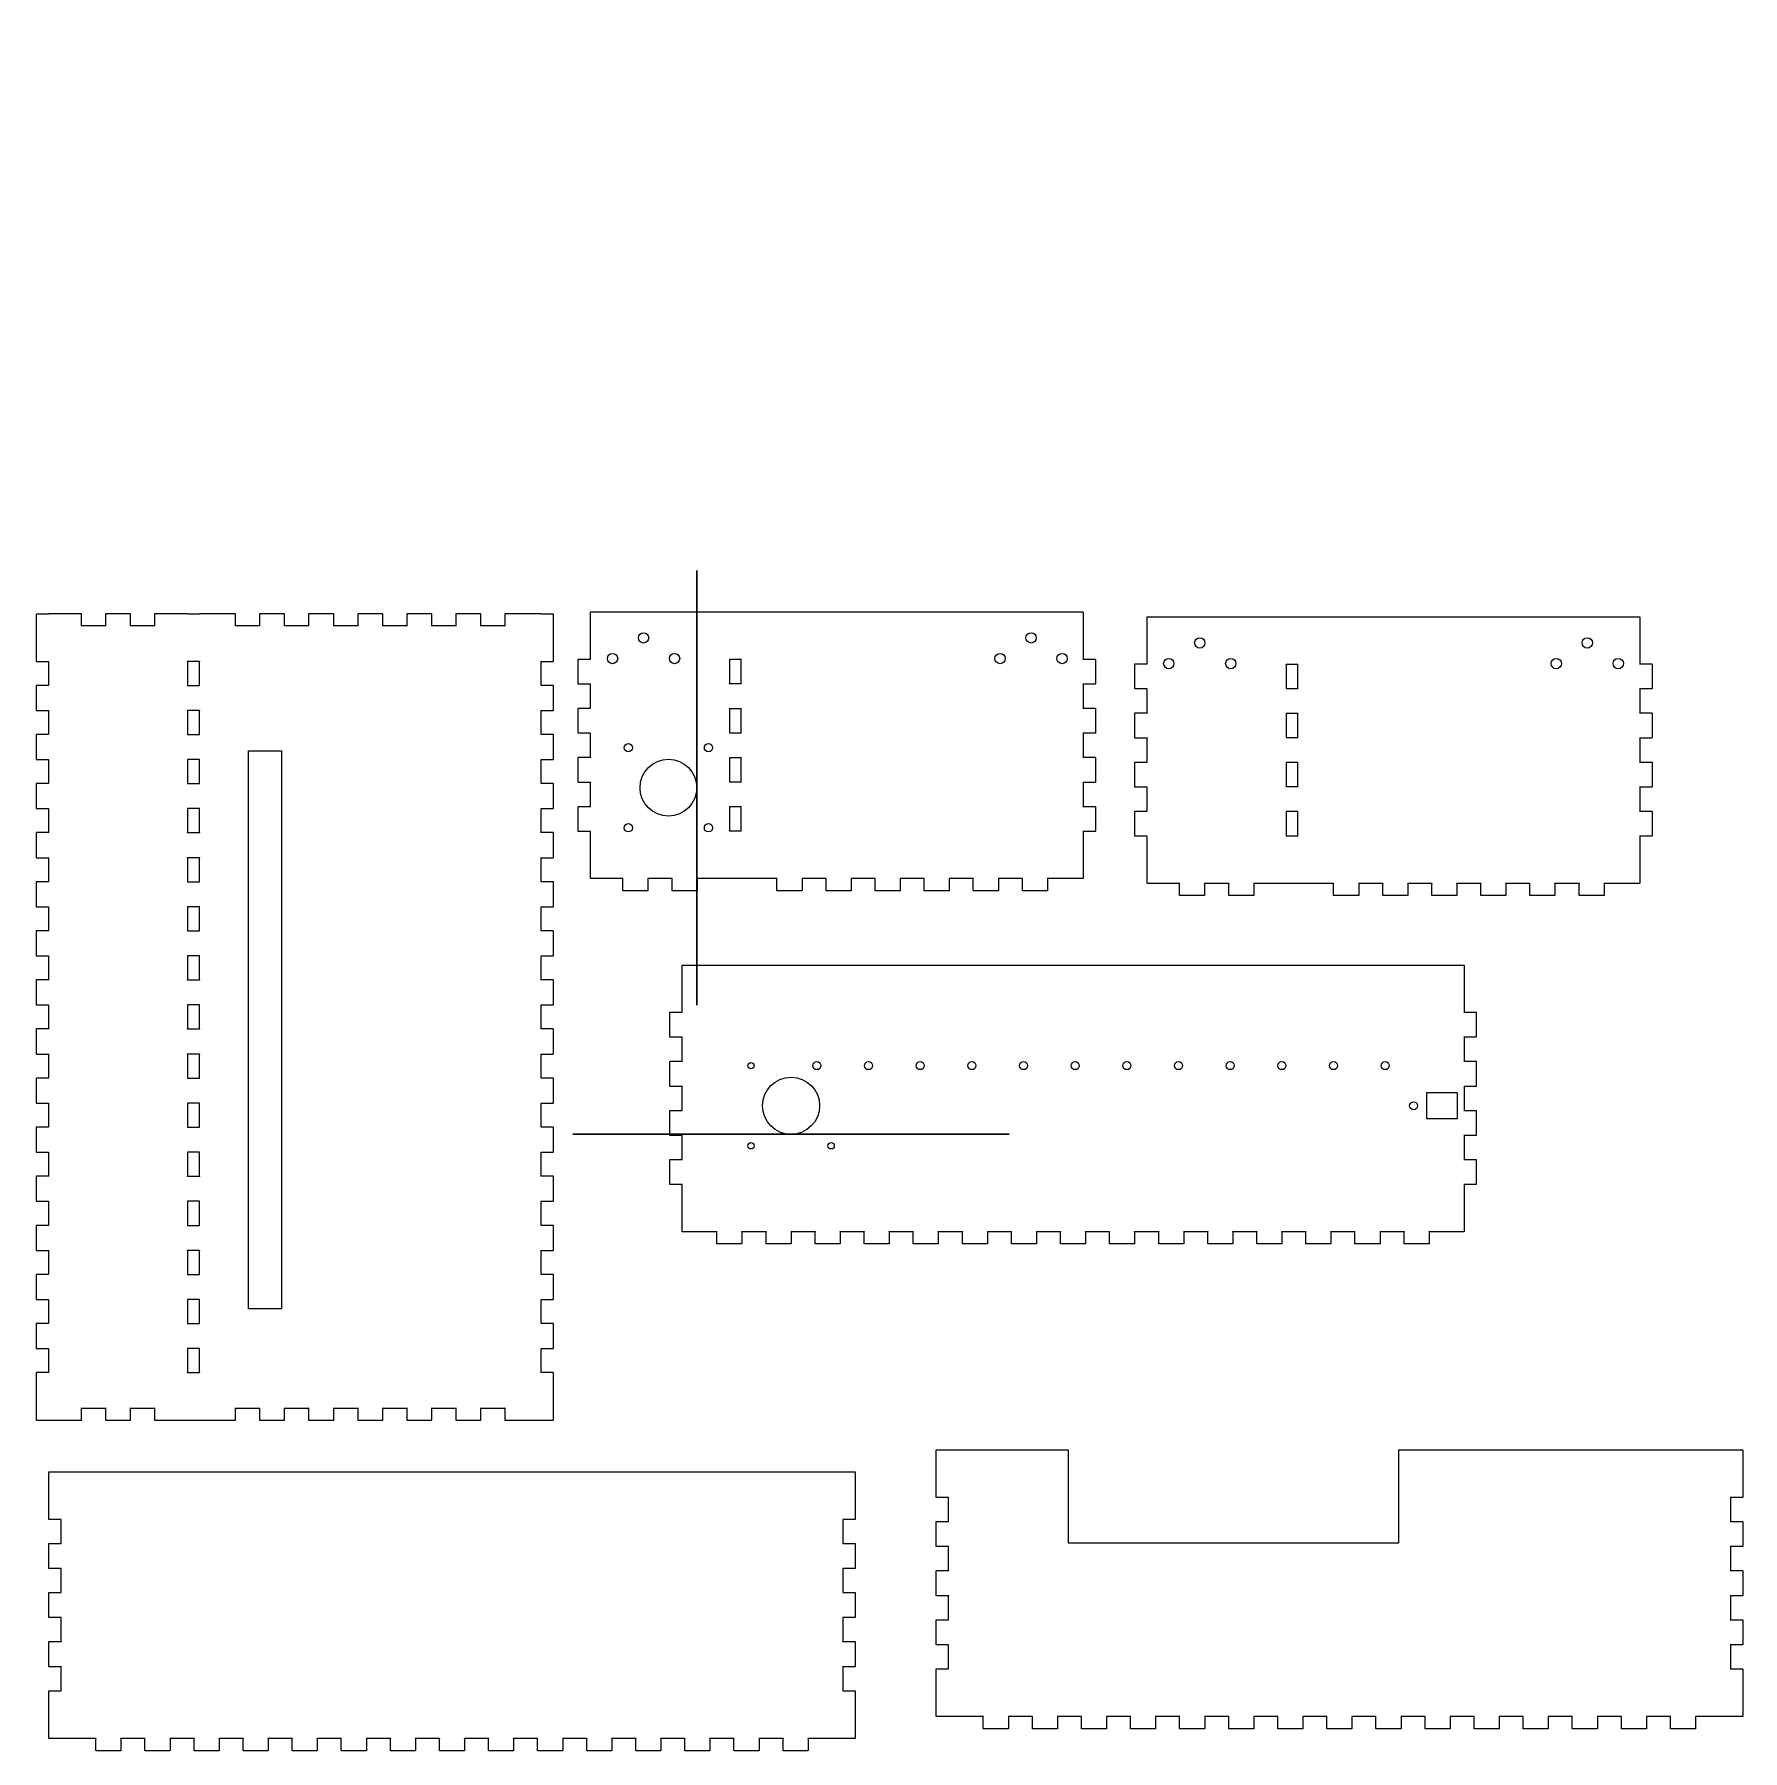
# Model space of a CAD drawing. Header units: millimetres. Extents: x -310 to 351, y -224 to 440.
import ezdxf

# ---------------------------------------------------------------- set-up
doc = ezdxf.new("R2010")
doc.units = ezdxf.units.MM
doc.header["$MEASUREMENT"] = 0
doc.layers.add('Layer 1', color=7, linetype='Continuous')

msp = doc.modelspace()

# ---------------------------------------------------------------- linework, layer by layer
at = {"layer": 'Layer 1', "color": 1, "lineweight": 9}
for points, knots in [([(-53.5689, 148.5586), (-53.5689, 154.6337), (-58.4938, 159.5586), (-64.5689, 159.5586), (-70.644, 159.5586), (-75.5689, 154.6338), (-75.5689, 148.5586), (-75.5689, 142.4835), (-70.6441, 137.5586), (-64.5689, 137.5586), (-58.4938, 137.5586), (-53.5689, 142.4834), (-53.5689, 148.5585), (-53.5689, 440.1633), (-53.5689, -143.0462), (-53.5689, 148.5586)], [0, 0, 0, 0, 0.25, 0.25, 0.25, 0.5, 0.5, 0.5, 0.75, 0.75, 0.75, 1, 1, 1, 1.0001, 1.0001, 1.0001, 1.0001]), ([(-250.8008, 215.9271), (-250.8008, 215.9271), (-263.3758, 215.9271), (-263.3758, 215.9271), (-263.4308, 215.9271), (-263.4758, 215.8821), (-263.4758, 215.8271), (-263.4758, 215.8271), (-263.4758, 211.1771), (-263.4758, 211.1771), (-263.4758, 211.0771), (-263.3758, 211.1771), (-263.4758, 211.1771), (-263.4758, 211.1771), (-272.7758, 211.1771), (-272.7758, 211.1771), (-272.8758, 211.1771), (-272.7758, 211.0771), (-272.7758, 211.1771), (-272.7758, 211.1771), (-272.7758, 215.8271), (-272.7758, 215.8271), (-272.7758, 215.8821), (-272.8208, 215.9271), (-272.8758, 215.9271), (-272.8758, 215.9271), (-282.3758, 215.9271), (-282.3758, 215.9271), (-282.4308, 215.9271), (-282.4758, 215.8821), (-282.4758, 215.8271), (-282.4758, 215.8271), (-282.4758, 211.1771), (-282.4758, 211.1771), (-282.4758, 211.0771), (-282.3758, 211.1771), (-282.4758, 211.1771), (-282.4758, 211.1771), (-291.7758, 211.1771), (-291.7758, 211.1771), (-291.8758, 211.1771), (-291.7758, 211.0771), (-291.7758, 211.1771), (-291.7758, 211.1771), (-291.7758, 215.8271), (-291.7758, 215.8271), (-291.7758, 215.8821), (-291.8208, 215.9271), (-291.8758, 215.9271), (-291.8758, 215.9271), (-304.4508, 215.9271), (-304.4508, 215.9271)], [0, 0, 0, 0, 0.05882353, 0.05882353, 0.05882353, 0.11764706, 0.11764706, 0.11764706, 0.17647059, 0.17647059, 0.17647059, 0.23529412, 0.23529412, 0.23529412, 0.29411765, 0.29411765, 0.29411765, 0.35294118, 0.35294118, 0.35294118, 0.41176471, 0.41176471, 0.41176471, 0.47058824, 0.47058824, 0.47058824, 0.52941176, 0.52941176, 0.52941176, 0.58823529, 0.58823529, 0.58823529, 0.64705882, 0.64705882, 0.64705882, 0.70588235, 0.70588235, 0.70588235, 0.76470588, 0.76470588, 0.76470588, 0.82352941, 0.82352941, 0.82352941, 0.88235294, 0.88235294, 0.88235294, 0.94117647, 0.94117647, 0.94117647, 1, 1, 1, 1]), ([(-113.9508, 215.9271), (-113.9508, 215.9271), (-127.7508, 215.9271), (-127.7508, 215.9271), (-127.8058, 215.9271), (-127.8508, 215.8821), (-127.8508, 215.8271), (-127.8508, 215.8271), (-127.8508, 211.1771), (-127.8508, 211.1771), (-127.8508, 211.0771), (-127.7508, 211.1771), (-127.8508, 211.1771), (-127.8508, 211.1771), (-137.1508, 211.1771), (-137.1508, 211.1771), (-137.2508, 211.1771), (-137.1508, 211.0771), (-137.1508, 211.1771), (-137.1508, 211.1771), (-137.1508, 215.8271), (-137.1508, 215.8271), (-137.1508, 215.8821), (-137.1958, 215.9271), (-137.2508, 215.9271), (-137.2508, 215.9271), (-146.7508, 215.9271), (-146.7508, 215.9271), (-146.8058, 215.9271), (-146.8508, 215.8821), (-146.8508, 215.8271), (-146.8508, 215.8271), (-146.8508, 211.1771), (-146.8508, 211.1771), (-146.8508, 211.0771), (-146.7508, 211.1771), (-146.8508, 211.1771), (-146.8508, 211.1771), (-156.1508, 211.1771), (-156.1508, 211.1771), (-156.2508, 211.1771), (-156.1508, 211.0771), (-156.1508, 211.1771), (-156.1508, 211.1771), (-156.1508, 215.8271), (-156.1508, 215.8271), (-156.1508, 215.8821), (-156.1958, 215.9271), (-156.2508, 215.9271), (-156.2508, 215.9271), (-165.7508, 215.9271), (-165.7508, 215.9271), (-165.8058, 215.9271), (-165.8508, 215.8821), (-165.8508, 215.8271), (-165.8508, 215.8271), (-165.8508, 211.1771), (-165.8508, 211.1771), (-165.8508, 211.0771), (-165.7508, 211.1771), (-165.8508, 211.1771), (-165.8508, 211.1771), (-175.1508, 211.1771), (-175.1508, 211.1771), (-175.2508, 211.1771), (-175.1508, 211.0771), (-175.1508, 211.1771), (-175.1508, 211.1771), (-175.1508, 215.8271), (-175.1508, 215.8271), (-175.1508, 215.8821), (-175.1958, 215.9271), (-175.2508, 215.9271), (-175.2508, 215.9271), (-184.7508, 215.9271), (-184.7508, 215.9271), (-184.8058, 215.9271), (-184.8508, 215.8821), (-184.8508, 215.8271), (-184.8508, 215.8271), (-184.8508, 211.1771), (-184.8508, 211.1771), (-184.8508, 211.0771), (-184.7508, 211.1771), (-184.8508, 211.1771), (-184.8508, 211.1771), (-194.1508, 211.1771), (-194.1508, 211.1771), (-194.2508, 211.1771), (-194.1508, 211.0771), (-194.1508, 211.1771), (-194.1508, 211.1771), (-194.1508, 215.8271), (-194.1508, 215.8271), (-194.1508, 215.8821), (-194.1958, 215.9271), (-194.2508, 215.9271), (-194.2508, 215.9271), (-203.7508, 215.9271), (-203.7508, 215.9271), (-203.8058, 215.9271), (-203.8508, 215.8821), (-203.8508, 215.8271), (-203.8508, 215.8271), (-203.8508, 211.1771), (-203.8508, 211.1771), (-203.8508, 211.0771), (-203.7508, 211.1771), (-203.8508, 211.1771), (-203.8508, 211.1771), (-213.1508, 211.1771), (-213.1508, 211.1771), (-213.2508, 211.1771), (-213.1508, 211.0771), (-213.1508, 211.1771), (-213.1508, 211.1771), (-213.1508, 215.8271), (-213.1508, 215.8271), (-213.1508, 215.8821), (-213.1958, 215.9271), (-213.2508, 215.9271), (-213.2508, 215.9271), (-222.7508, 215.9271), (-222.7508, 215.9271), (-222.8058, 215.9271), (-222.8508, 215.8821), (-222.8508, 215.8271), (-222.8508, 215.8271), (-222.8508, 211.1771), (-222.8508, 211.1771), (-222.8508, 211.0771), (-222.7508, 211.1771), (-222.8508, 211.1771), (-222.8508, 211.1771), (-232.1508, 211.1771), (-232.1508, 211.1771), (-232.2508, 211.1771), (-232.1508, 211.0771), (-232.1508, 211.1771), (-232.1508, 211.1771), (-232.1508, 215.8271), (-232.1508, 215.8271), (-232.1508, 215.8821), (-232.1958, 215.9271), (-232.2508, 215.9271), (-232.2508, 215.9271), (-246.0508, 215.9271), (-246.0508, 215.9271)], [0, 0, 0, 0, 0.02040816, 0.02040816, 0.02040816, 0.04081633, 0.04081633, 0.04081633, 0.06122449, 0.06122449, 0.06122449, 0.08163265, 0.08163265, 0.08163265, 0.10204082, 0.10204082, 0.10204082, 0.12244898, 0.12244898, 0.12244898, 0.14285714, 0.14285714, 0.14285714, 0.16326531, 0.16326531, 0.16326531, 0.18367347, 0.18367347, 0.18367347, 0.20408163, 0.20408163, 0.20408163, 0.2244898, 0.2244898, 0.2244898, 0.24489796, 0.24489796, 0.24489796, 0.26530612, 0.26530612, 0.26530612, 0.28571429, 0.28571429, 0.28571429, 0.30612245, 0.30612245, 0.30612245, 0.32653061, 0.32653061, 0.32653061, 0.34693878, 0.34693878, 0.34693878, 0.36734694, 0.36734694, 0.36734694, 0.3877551, 0.3877551, 0.3877551, 0.40816327, 0.40816327, 0.40816327, 0.42857143, 0.42857143, 0.42857143, 0.44897959, 0.44897959, 0.44897959, 0.46938776, 0.46938776, 0.46938776, 0.48979592, 0.48979592, 0.48979592, 0.51020408, 0.51020408, 0.51020408, 0.53061224, 0.53061224, 0.53061224, 0.55102041, 0.55102041, 0.55102041, 0.57142857, 0.57142857, 0.57142857, 0.59183673, 0.59183673, 0.59183673, 0.6122449, 0.6122449, 0.6122449, 0.63265306, 0.63265306, 0.63265306, 0.65306122, 0.65306122, 0.65306122, 0.67346939, 0.67346939, 0.67346939, 0.69387755, 0.69387755, 0.69387755, 0.71428571, 0.71428571, 0.71428571, 0.73469388, 0.73469388, 0.73469388, 0.75510204, 0.75510204, 0.75510204, 0.7755102, 0.7755102, 0.7755102, 0.79591837, 0.79591837, 0.79591837, 0.81632653, 0.81632653, 0.81632653, 0.83673469, 0.83673469, 0.83673469, 0.85714286, 0.85714286, 0.85714286, 0.87755102, 0.87755102, 0.87755102, 0.89795918, 0.89795918, 0.89795918, 0.91836735, 0.91836735, 0.91836735, 0.93877551, 0.93877551, 0.93877551, 0.95918367, 0.95918367, 0.95918367, 0.97959184, 0.97959184, 0.97959184, 1, 1, 1, 1]), ([(-109.1008, -91.4229), (-109.1008, -91.4229), (-109.1008, -77.9229), (-109.1008, -77.9229), (-109.1008, -77.8679), (-109.1458, -77.8229), (-109.2008, -77.8229), (-109.2008, -77.8229), (-113.8508, -77.8229), (-113.8508, -77.8229), (-113.9508, -77.8229), (-113.8508, -77.9229), (-113.8508, -77.8229), (-113.8508, -77.8229), (-113.8508, -68.5229), (-113.8508, -68.5229), (-113.8508, -68.4229), (-113.9508, -68.5229), (-113.8508, -68.5229), (-113.8508, -68.5229), (-109.2008, -68.5229), (-109.2008, -68.5229), (-109.1458, -68.5229), (-109.1008, -68.4779), (-109.1008, -68.4229), (-109.1008, -68.4229), (-109.1008, -58.9229), (-109.1008, -58.9229), (-109.1008, -58.8679), (-109.1458, -58.8229), (-109.2008, -58.8229), (-109.2008, -58.8229), (-113.8508, -58.8229), (-113.8508, -58.8229), (-113.9508, -58.8229), (-113.8508, -58.9229), (-113.8508, -58.8229), (-113.8508, -58.8229), (-113.8508, -49.5229), (-113.8508, -49.5229), (-113.8508, -49.4229), (-113.9508, -49.5229), (-113.8508, -49.5229), (-113.8508, -49.5229), (-109.2008, -49.5229), (-109.2008, -49.5229), (-109.1458, -49.5229), (-109.1008, -49.4779), (-109.1008, -49.4229), (-109.1008, -49.4229), (-109.1008, -39.9229), (-109.1008, -39.9229), (-109.1008, -39.8679), (-109.1458, -39.8229), (-109.2008, -39.8229), (-109.2008, -39.8229), (-113.8508, -39.8229), (-113.8508, -39.8229), (-113.9508, -39.8229), (-113.8508, -39.9229), (-113.8508, -39.8229), (-113.8508, -39.8229), (-113.8508, -30.5229), (-113.8508, -30.5229), (-113.8508, -30.4229), (-113.9508, -30.5229), (-113.8508, -30.5229), (-113.8508, -30.5229), (-109.2008, -30.5229), (-109.2008, -30.5229), (-109.1458, -30.5229), (-109.1008, -30.4779), (-109.1008, -30.4229), (-109.1008, -30.4229), (-109.1008, -20.9229), (-109.1008, -20.9229), (-109.1008, -20.8679), (-109.1458, -20.8229), (-109.2008, -20.8229), (-109.2008, -20.8229), (-113.8508, -20.8229), (-113.8508, -20.8229), (-113.9508, -20.8229), (-113.8508, -20.9229), (-113.8508, -20.8229), (-113.8508, -20.8229), (-113.8508, -11.5229), (-113.8508, -11.5229), (-113.8508, -11.4229), (-113.9508, -11.5229), (-113.8508, -11.5229), (-113.8508, -11.5229), (-109.2008, -11.5229), (-109.2008, -11.5229), (-109.1458, -11.5229), (-109.1008, -11.4779), (-109.1008, -11.4229), (-109.1008, -11.4229), (-109.1008, -1.9229), (-109.1008, -1.9229), (-109.1008, -1.8679), (-109.1458, -1.8229), (-109.2008, -1.8229), (-109.2008, -1.8229), (-113.8508, -1.8229), (-113.8508, -1.8229), (-113.9508, -1.8229), (-113.8508, -1.9229), (-113.8508, -1.8229), (-113.8508, -1.8229), (-113.8508, 7.4771), (-113.8508, 7.4771), (-113.8508, 7.5771), (-113.9508, 7.4771), (-113.8508, 7.4771), (-113.8508, 7.4771), (-109.2008, 7.4771), (-109.2008, 7.4771), (-109.1458, 7.4771), (-109.1008, 7.5221), (-109.1008, 7.5771), (-109.1008, 7.5771), (-109.1008, 17.0771), (-109.1008, 17.0771), (-109.1008, 17.1321), (-109.1458, 17.1771), (-109.2008, 17.1771), (-109.2008, 17.1771), (-113.8508, 17.1771), (-113.8508, 17.1771), (-113.9508, 17.1771), (-113.8508, 17.0771), (-113.8508, 17.1771), (-113.8508, 17.1771), (-113.8508, 26.4771), (-113.8508, 26.4771), (-113.8508, 26.5771), (-113.9508, 26.4771), (-113.8508, 26.4771), (-113.8508, 26.4771), (-109.2008, 26.4771), (-109.2008, 26.4771), (-109.1458, 26.4771), (-109.1008, 26.5221), (-109.1008, 26.5771), (-109.1008, 26.5771), (-109.1008, 36.0771), (-109.1008, 36.0771), (-109.1008, 36.1321), (-109.1458, 36.1771), (-109.2008, 36.1771), (-109.2008, 36.1771), (-113.8508, 36.1771), (-113.8508, 36.1771), (-113.9508, 36.1771), (-113.8508, 36.0771), (-113.8508, 36.1771), (-113.8508, 36.1771), (-113.8508, 45.4771), (-113.8508, 45.4771), (-113.8508, 45.5771), (-113.9508, 45.4771), (-113.8508, 45.4771), (-113.8508, 45.4771), (-109.2008, 45.4771), (-109.2008, 45.4771), (-109.1458, 45.4771), (-109.1008, 45.5221), (-109.1008, 45.5771), (-109.1008, 45.5771), (-109.1008, 55.0771), (-109.1008, 55.0771), (-109.1008, 55.1321), (-109.1458, 55.1771), (-109.2008, 55.1771), (-109.2008, 55.1771), (-113.8508, 55.1771), (-113.8508, 55.1771), (-113.9508, 55.1771), (-113.8508, 55.0771), (-113.8508, 55.1771), (-113.8508, 55.1771), (-113.8508, 64.4771), (-113.8508, 64.4771), (-113.8508, 64.5771), (-113.9508, 64.4771), (-113.8508, 64.4771), (-113.8508, 64.4771), (-109.2008, 64.4771), (-109.2008, 64.4771), (-109.1458, 64.4771), (-109.1008, 64.5221), (-109.1008, 64.5771), (-109.1008, 64.5771), (-109.1008, 74.0771), (-109.1008, 74.0771), (-109.1008, 74.1321), (-109.1458, 74.1771), (-109.2008, 74.1771), (-109.2008, 74.1771), (-113.8508, 74.1771), (-113.8508, 74.1771), (-113.9508, 74.1771), (-113.8508, 74.0771), (-113.8508, 74.1771), (-113.8508, 74.1771), (-113.8508, 83.4771), (-113.8508, 83.4771), (-113.8508, 83.5771), (-113.9508, 83.4771), (-113.8508, 83.4771), (-113.8508, 83.4771), (-109.2008, 83.4771), (-109.2008, 83.4771), (-109.1458, 83.4771), (-109.1008, 83.5221), (-109.1008, 83.5771), (-109.1008, 83.5771), (-109.1008, 93.0771), (-109.1008, 93.0771), (-109.1008, 93.1321), (-109.1458, 93.1771), (-109.2008, 93.1771), (-109.2008, 93.1771), (-113.8508, 93.1771), (-113.8508, 93.1771), (-113.9508, 93.1771), (-113.8508, 93.0771), (-113.8508, 93.1771), (-113.8508, 93.1771), (-113.8508, 102.4771), (-113.8508, 102.4771), (-113.8508, 102.5771), (-113.9508, 102.4771), (-113.8508, 102.4771), (-113.8508, 102.4771), (-109.2008, 102.4771), (-109.2008, 102.4771), (-109.1458, 102.4771), (-109.1008, 102.5221), (-109.1008, 102.5771), (-109.1008, 102.5771), (-109.1008, 112.0771), (-109.1008, 112.0771), (-109.1008, 112.1321), (-109.1458, 112.1771), (-109.2008, 112.1771), (-109.2008, 112.1771), (-113.8508, 112.1771), (-113.8508, 112.1771), (-113.9508, 112.1771), (-113.8508, 112.0771), (-113.8508, 112.1771), (-113.8508, 112.1771), (-113.8508, 121.4771), (-113.8508, 121.4771), (-113.8508, 121.5771), (-113.9508, 121.4771), (-113.8508, 121.4771), (-113.8508, 121.4771), (-109.2008, 121.4771), (-109.2008, 121.4771), (-109.1458, 121.4771), (-109.1008, 121.5221), (-109.1008, 121.5771), (-109.1008, 121.5771), (-109.1008, 131.0771), (-109.1008, 131.0771), (-109.1008, 131.1321), (-109.1458, 131.1771), (-109.2008, 131.1771), (-109.2008, 131.1771), (-113.8508, 131.1771), (-113.8508, 131.1771), (-113.9508, 131.1771), (-113.8508, 131.0771), (-113.8508, 131.1771), (-113.8508, 131.1771), (-113.8508, 140.4771), (-113.8508, 140.4771), (-113.8508, 140.5771), (-113.9508, 140.4771), (-113.8508, 140.4771), (-113.8508, 140.4771), (-109.2008, 140.4771), (-109.2008, 140.4771), (-109.1458, 140.4771), (-109.1008, 140.5221), (-109.1008, 140.5771), (-109.1008, 140.5771), (-109.1008, 150.0771), (-109.1008, 150.0771), (-109.1008, 150.1321), (-109.1458, 150.1771), (-109.2008, 150.1771), (-109.2008, 150.1771), (-113.8508, 150.1771), (-113.8508, 150.1771), (-113.9508, 150.1771), (-113.8508, 150.0771), (-113.8508, 150.1771), (-113.8508, 150.1771), (-113.8508, 159.4771), (-113.8508, 159.4771), (-113.8508, 159.5771), (-113.9508, 159.4771), (-113.8508, 159.4771), (-113.8508, 159.4771), (-109.2008, 159.4771), (-109.2008, 159.4771), (-109.1458, 159.4771), (-109.1008, 159.5221), (-109.1008, 159.5771), (-109.1008, 159.5771), (-109.1008, 169.0771), (-109.1008, 169.0771), (-109.1008, 169.1321), (-109.1458, 169.1771), (-109.2008, 169.1771), (-109.2008, 169.1771), (-113.8508, 169.1771), (-113.8508, 169.1771), (-113.9508, 169.1771), (-113.8508, 169.0771), (-113.8508, 169.1771), (-113.8508, 169.1771), (-113.8508, 178.4771), (-113.8508, 178.4771), (-113.8508, 178.5771), (-113.9508, 178.4771), (-113.8508, 178.4771), (-113.8508, 178.4771), (-109.2008, 178.4771), (-109.2008, 178.4771), (-109.1458, 178.4771), (-109.1008, 178.5221), (-109.1008, 178.5771), (-109.1008, 178.5771), (-109.1008, 188.0771), (-109.1008, 188.0771), (-109.1008, 188.1321), (-109.1458, 188.1771), (-109.2008, 188.1771), (-109.2008, 188.1771), (-113.8508, 188.1771), (-113.8508, 188.1771), (-113.9508, 188.1771), (-113.8508, 188.0771), (-113.8508, 188.1771), (-113.8508, 188.1771), (-113.8508, 197.4771), (-113.8508, 197.4771), (-113.8508, 197.5771), (-113.9508, 197.4771), (-113.8508, 197.4771), (-113.8508, 197.4771), (-109.2008, 197.4771), (-109.2008, 197.4771), (-109.1458, 197.4771), (-109.1008, 197.5221), (-109.1008, 197.5771), (-109.1008, 197.5771), (-109.1008, 211.0771), (-109.1008, 211.0771), (-109.1008, 211.0771), (-109.1008, 215.8271), (-109.1008, 215.8271)], [0, 0, 0, 0, 0.00819672, 0.00819672, 0.00819672, 0.01639344, 0.01639344, 0.01639344, 0.02459016, 0.02459016, 0.02459016, 0.03278689, 0.03278689, 0.03278689, 0.04098361, 0.04098361, 0.04098361, 0.04918033, 0.04918033, 0.04918033, 0.05737705, 0.05737705, 0.05737705, 0.06557377, 0.06557377, 0.06557377, 0.07377049, 0.07377049, 0.07377049, 0.08196721, 0.08196721, 0.08196721, 0.09016393, 0.09016393, 0.09016393, 0.09836066, 0.09836066, 0.09836066, 0.10655738, 0.10655738, 0.10655738, 0.1147541, 0.1147541, 0.1147541, 0.12295082, 0.12295082, 0.12295082, 0.13114754, 0.13114754, 0.13114754, 0.13934426, 0.13934426, 0.13934426, 0.14754098, 0.14754098, 0.14754098, 0.1557377, 0.1557377, 0.1557377, 0.16393443, 0.16393443, 0.16393443, 0.17213115, 0.17213115, 0.17213115, 0.18032787, 0.18032787, 0.18032787, 0.18852459, 0.18852459, 0.18852459, 0.19672131, 0.19672131, 0.19672131, 0.20491803, 0.20491803, 0.20491803, 0.21311475, 0.21311475, 0.21311475, 0.22131148, 0.22131148, 0.22131148, 0.2295082, 0.2295082, 0.2295082, 0.23770492, 0.23770492, 0.23770492, 0.24590164, 0.24590164, 0.24590164, 0.25409836, 0.25409836, 0.25409836, 0.26229508, 0.26229508, 0.26229508, 0.2704918, 0.2704918, 0.2704918, 0.27868852, 0.27868852, 0.27868852, 0.28688525, 0.28688525, 0.28688525, 0.29508197, 0.29508197, 0.29508197, 0.30327869, 0.30327869, 0.30327869, 0.31147541, 0.31147541, 0.31147541, 0.31967213, 0.31967213, 0.31967213, 0.32786885, 0.32786885, 0.32786885, 0.33606557, 0.33606557, 0.33606557, 0.3442623, 0.3442623, 0.3442623, 0.35245902, 0.35245902, 0.35245902, 0.36065574, 0.36065574, 0.36065574, 0.36885246, 0.36885246, 0.36885246, 0.37704918, 0.37704918, 0.37704918, 0.3852459, 0.3852459, 0.3852459, 0.39344262, 0.39344262, 0.39344262, 0.40163934, 0.40163934, 0.40163934, 0.40983607, 0.40983607, 0.40983607, 0.41803279, 0.41803279, 0.41803279, 0.42622951, 0.42622951, 0.42622951, 0.43442623, 0.43442623, 0.43442623, 0.44262295, 0.44262295, 0.44262295, 0.45081967, 0.45081967, 0.45081967, 0.45901639, 0.45901639, 0.45901639, 0.46721311, 0.46721311, 0.46721311, 0.47540984, 0.47540984, 0.47540984, 0.48360656, 0.48360656, 0.48360656, 0.49180328, 0.49180328, 0.49180328, 0.5, 0.5, 0.5, 0.50819672, 0.50819672, 0.50819672, 0.51639344, 0.51639344, 0.51639344, 0.52459016, 0.52459016, 0.52459016, 0.53278689, 0.53278689, 0.53278689, 0.54098361, 0.54098361, 0.54098361, 0.54918033, 0.54918033, 0.54918033, 0.55737705, 0.55737705, 0.55737705, 0.56557377, 0.56557377, 0.56557377, 0.57377049, 0.57377049, 0.57377049, 0.58196721, 0.58196721, 0.58196721, 0.59016393, 0.59016393, 0.59016393, 0.59836066, 0.59836066, 0.59836066, 0.60655738, 0.60655738, 0.60655738, 0.6147541, 0.6147541, 0.6147541, 0.62295082, 0.62295082, 0.62295082, 0.63114754, 0.63114754, 0.63114754, 0.63934426, 0.63934426, 0.63934426, 0.64754098, 0.64754098, 0.64754098, 0.6557377, 0.6557377, 0.6557377, 0.66393443, 0.66393443, 0.66393443, 0.67213115, 0.67213115, 0.67213115, 0.68032787, 0.68032787, 0.68032787, 0.68852459, 0.68852459, 0.68852459, 0.69672131, 0.69672131, 0.69672131, 0.70491803, 0.70491803, 0.70491803, 0.71311475, 0.71311475, 0.71311475, 0.72131148, 0.72131148, 0.72131148, 0.7295082, 0.7295082, 0.7295082, 0.73770492, 0.73770492, 0.73770492, 0.74590164, 0.74590164, 0.74590164, 0.75409836, 0.75409836, 0.75409836, 0.76229508, 0.76229508, 0.76229508, 0.7704918, 0.7704918, 0.7704918, 0.77868852, 0.77868852, 0.77868852, 0.78688525, 0.78688525, 0.78688525, 0.79508197, 0.79508197, 0.79508197, 0.80327869, 0.80327869, 0.80327869, 0.81147541, 0.81147541, 0.81147541, 0.81967213, 0.81967213, 0.81967213, 0.82786885, 0.82786885, 0.82786885, 0.83606557, 0.83606557, 0.83606557, 0.8442623, 0.8442623, 0.8442623, 0.85245902, 0.85245902, 0.85245902, 0.86065574, 0.86065574, 0.86065574, 0.86885246, 0.86885246, 0.86885246, 0.87704918, 0.87704918, 0.87704918, 0.8852459, 0.8852459, 0.8852459, 0.89344262, 0.89344262, 0.89344262, 0.90163934, 0.90163934, 0.90163934, 0.90983607, 0.90983607, 0.90983607, 0.91803279, 0.91803279, 0.91803279, 0.92622951, 0.92622951, 0.92622951, 0.93442623, 0.93442623, 0.93442623, 0.94262295, 0.94262295, 0.94262295, 0.95081967, 0.95081967, 0.95081967, 0.95901639, 0.95901639, 0.95901639, 0.96721311, 0.96721311, 0.96721311, 0.97540984, 0.97540984, 0.97540984, 0.98360656, 0.98360656, 0.98360656, 0.99180328, 0.99180328, 0.99180328, 1, 1, 1, 1]), ([(-94.6554, 113.387), (-94.6554, 113.387), (-82.1804, 113.387), (-82.1804, 113.387), (-82.0804, 113.387), (-82.1804, 113.487), (-82.1804, 113.387), (-82.1804, 113.387), (-82.1804, 108.737), (-82.1804, 108.737), (-82.1804, 108.682), (-82.1354, 108.637), (-82.0804, 108.637), (-82.0804, 108.637), (-72.5804, 108.637), (-72.5804, 108.637), (-72.5254, 108.637), (-72.4804, 108.682), (-72.4804, 108.737), (-72.4804, 108.737), (-72.4804, 113.387), (-72.4804, 113.387), (-72.4804, 113.487), (-72.5804, 113.387), (-72.4804, 113.387), (-72.4804, 113.387), (-63.1804, 113.387), (-63.1804, 113.387), (-63.0804, 113.387), (-63.1804, 113.487), (-63.1804, 113.387), (-63.1804, 113.387), (-63.1804, 108.737), (-63.1804, 108.737), (-63.1804, 108.682), (-63.1354, 108.637), (-63.0804, 108.637), (-63.0804, 108.637), (-53.5804, 108.637), (-53.5804, 108.637), (-53.5254, 108.637), (-53.4804, 108.682), (-53.4804, 108.737), (-53.4804, 108.737), (-53.4804, 113.387), (-53.4804, 113.387), (-53.4804, 113.487), (-53.5804, 113.387), (-53.4804, 113.387), (-53.4804, 113.387), (-41.0054, 113.387), (-41.0054, 113.387), (-41.0054, 113.387), (-36.2554, 113.387), (-36.2554, 113.387), (-36.2554, 113.387), (-22.5554, 113.387), (-22.5554, 113.387), (-22.4554, 113.387), (-22.5554, 113.487), (-22.5554, 113.387), (-22.5554, 113.387), (-22.5554, 108.737), (-22.5554, 108.737), (-22.5554, 108.682), (-22.5104, 108.637), (-22.4554, 108.637), (-22.4554, 108.637), (-12.9554, 108.637), (-12.9554, 108.637), (-12.9004, 108.637), (-12.8554, 108.682), (-12.8554, 108.737), (-12.8554, 108.737), (-12.8554, 113.387), (-12.8554, 113.387), (-12.8554, 113.487), (-12.9554, 113.387), (-12.8554, 113.387), (-12.8554, 113.387), (-3.5554, 113.387), (-3.5554, 113.387), (-3.4554, 113.387), (-3.5554, 113.487), (-3.5554, 113.387), (-3.5554, 113.387), (-3.5554, 108.737), (-3.5554, 108.737), (-3.5554, 108.682), (-3.5104, 108.637), (-3.4554, 108.637), (-3.4554, 108.637), (6.0446, 108.637), (6.0446, 108.637), (6.0996, 108.637), (6.1446, 108.682), (6.1446, 108.737), (6.1446, 108.737), (6.1446, 113.387), (6.1446, 113.387), (6.1446, 113.487), (6.0446, 113.387), (6.1446, 113.387), (6.1446, 113.387), (15.4446, 113.387), (15.4446, 113.387), (15.5446, 113.387), (15.4446, 113.487), (15.4446, 113.387), (15.4446, 113.387), (15.4446, 108.737), (15.4446, 108.737), (15.4446, 108.682), (15.4896, 108.637), (15.5446, 108.637), (15.5446, 108.637), (25.0446, 108.637), (25.0446, 108.637), (25.0996, 108.637), (25.1446, 108.682), (25.1446, 108.737), (25.1446, 108.737), (25.1446, 113.387), (25.1446, 113.387), (25.1446, 113.487), (25.0446, 113.387), (25.1446, 113.387), (25.1446, 113.387), (34.4446, 113.387), (34.4446, 113.387), (34.5446, 113.387), (34.4446, 113.487), (34.4446, 113.387), (34.4446, 113.387), (34.4446, 108.737), (34.4446, 108.737), (34.4446, 108.682), (34.4896, 108.637), (34.5446, 108.637), (34.5446, 108.637), (44.0446, 108.637), (44.0446, 108.637), (44.0996, 108.637), (44.1446, 108.682), (44.1446, 108.737), (44.1446, 108.737), (44.1446, 113.387), (44.1446, 113.387), (44.1446, 113.487), (44.0446, 113.387), (44.1446, 113.387), (44.1446, 113.387), (53.4446, 113.387), (53.4446, 113.387), (53.5446, 113.387), (53.4446, 113.487), (53.4446, 113.387), (53.4446, 113.387), (53.4446, 108.737), (53.4446, 108.737), (53.4446, 108.682), (53.4896, 108.637), (53.5446, 108.637), (53.5446, 108.637), (63.0446, 108.637), (63.0446, 108.637), (63.0996, 108.637), (63.1446, 108.682), (63.1446, 108.737), (63.1446, 108.737), (63.1446, 113.387), (63.1446, 113.387), (63.1446, 113.487), (63.0446, 113.387), (63.1446, 113.387), (63.1446, 113.387), (72.4446, 113.387), (72.4446, 113.387), (72.5446, 113.387), (72.4446, 113.487), (72.4446, 113.387), (72.4446, 113.387), (72.4446, 108.737), (72.4446, 108.737), (72.4446, 108.682), (72.4896, 108.637), (72.5446, 108.637), (72.5446, 108.637), (82.0446, 108.637), (82.0446, 108.637), (82.0996, 108.637), (82.1446, 108.682), (82.1446, 108.737), (82.1446, 108.737), (82.1446, 113.387), (82.1446, 113.387), (82.1446, 113.487), (82.0446, 113.387), (82.1446, 113.387), (82.1446, 113.387), (95.8446, 113.387), (95.8446, 113.387), (95.8996, 113.387), (95.9446, 113.432), (95.9446, 113.487), (95.9446, 113.487), (95.9446, 131.637), (95.9446, 131.637), (95.9446, 131.737), (95.8446, 131.637), (95.9446, 131.637), (95.9446, 131.637), (100.5946, 131.637), (100.5946, 131.637), (100.6496, 131.637), (100.6946, 131.682), (100.6946, 131.737), (100.6946, 131.737), (100.6946, 141.237), (100.6946, 141.237), (100.6946, 141.292), (100.6496, 141.337), (100.5946, 141.337), (100.5946, 141.337), (95.9446, 141.337), (95.9446, 141.337), (95.8446, 141.337), (95.9446, 141.237), (95.9446, 141.337), (95.9446, 141.337), (95.9446, 150.637), (95.9446, 150.637), (95.9446, 150.737), (95.8446, 150.637), (95.9446, 150.637), (95.9446, 150.637), (100.5946, 150.637), (100.5946, 150.637), (100.6496, 150.637), (100.6946, 150.682), (100.6946, 150.737), (100.6946, 150.737), (100.6946, 160.237), (100.6946, 160.237), (100.6946, 160.292), (100.6496, 160.337), (100.5946, 160.337), (100.5946, 160.337), (95.9446, 160.337), (95.9446, 160.337), (95.8446, 160.337), (95.9446, 160.237), (95.9446, 160.337), (95.9446, 160.337), (95.9446, 169.637), (95.9446, 169.637), (95.9446, 169.737), (95.8446, 169.637), (95.9446, 169.637), (95.9446, 169.637), (100.5946, 169.637), (100.5946, 169.637), (100.6496, 169.637), (100.6946, 169.682), (100.6946, 169.737), (100.6946, 169.737), (100.6946, 179.237), (100.6946, 179.237), (100.6946, 179.292), (100.6496, 179.337), (100.5946, 179.337), (100.5946, 179.337), (95.9446, 179.337), (95.9446, 179.337), (95.8446, 179.337), (95.9446, 179.237), (95.9446, 179.337), (95.9446, 179.337), (95.9446, 188.637), (95.9446, 188.637), (95.9446, 188.737), (95.8446, 188.637), (95.9446, 188.637), (95.9446, 188.637), (100.5946, 188.637), (100.5946, 188.637), (100.6496, 188.637), (100.6946, 188.682), (100.6946, 188.737), (100.6946, 188.737), (100.6946, 198.237), (100.6946, 198.237), (100.6946, 198.292), (100.6496, 198.337), (100.5946, 198.337), (100.5946, 198.337), (95.9446, 198.337), (95.9446, 198.337), (95.8446, 198.337), (95.9446, 198.237), (95.9446, 198.337), (95.9446, 198.337), (95.9446, 216.487), (95.9446, 216.487), (95.9446, 216.542), (95.8996, 216.587), (95.8446, 216.587), (95.8446, 216.587), (-94.6554, 216.587), (-94.6554, 216.587), (-94.7104, 216.587), (-94.7554, 216.542), (-94.7554, 216.487), (-94.7554, 216.487), (-94.7554, 198.337), (-94.7554, 198.337), (-94.7554, 198.237), (-94.6554, 198.337), (-94.7554, 198.337), (-94.7554, 198.337), (-99.4054, 198.337), (-99.4054, 198.337), (-99.4604, 198.337), (-99.5054, 198.292), (-99.5054, 198.237), (-99.5054, 198.237), (-99.5054, 188.737), (-99.5054, 188.737), (-99.5054, 188.682), (-99.4604, 188.637), (-99.4054, 188.637), (-99.4054, 188.637), (-94.7554, 188.637), (-94.7554, 188.637), (-94.6554, 188.637), (-94.7554, 188.737), (-94.7554, 188.637), (-94.7554, 188.637), (-94.7554, 179.337), (-94.7554, 179.337), (-94.7554, 179.237), (-94.6554, 179.337), (-94.7554, 179.337), (-94.7554, 179.337), (-99.4054, 179.337), (-99.4054, 179.337), (-99.4604, 179.337), (-99.5054, 179.292), (-99.5054, 179.237), (-99.5054, 179.237), (-99.5054, 169.737), (-99.5054, 169.737), (-99.5054, 169.682), (-99.4604, 169.637), (-99.4054, 169.637), (-99.4054, 169.637), (-94.7554, 169.637), (-94.7554, 169.637), (-94.6554, 169.637), (-94.7554, 169.737), (-94.7554, 169.637), (-94.7554, 169.637), (-94.7554, 160.337), (-94.7554, 160.337), (-94.7554, 160.237), (-94.6554, 160.337), (-94.7554, 160.337), (-94.7554, 160.337), (-99.4054, 160.337), (-99.4054, 160.337), (-99.4604, 160.337), (-99.5054, 160.292), (-99.5054, 160.237), (-99.5054, 160.237), (-99.5054, 150.737), (-99.5054, 150.737), (-99.5054, 150.682), (-99.4604, 150.637), (-99.4054, 150.637), (-99.4054, 150.637), (-94.7554, 150.637), (-94.7554, 150.637), (-94.6554, 150.637), (-94.7554, 150.737), (-94.7554, 150.637), (-94.7554, 150.637), (-94.7554, 141.337), (-94.7554, 141.337), (-94.7554, 141.237), (-94.6554, 141.337), (-94.7554, 141.337), (-94.7554, 141.337), (-99.4054, 141.337), (-99.4054, 141.337), (-99.4604, 141.337), (-99.5054, 141.292), (-99.5054, 141.237), (-99.5054, 141.237), (-99.5054, 131.737), (-99.5054, 131.737), (-99.5054, 131.682), (-99.4604, 131.637), (-99.4054, 131.637), (-99.4054, 131.637), (-94.7554, 131.637), (-94.7554, 131.637), (-94.6554, 131.637), (-94.7554, 131.737), (-94.7554, 131.637), (-94.7554, 131.637), (-94.7554, 113.487), (-94.7554, 113.487), (-94.7554, 113.432), (-94.7104, 113.387), (-94.6554, 113.387)], [0, 0, 0, 0, 0.00724638, 0.00724638, 0.00724638, 0.01449275, 0.01449275, 0.01449275, 0.02173913, 0.02173913, 0.02173913, 0.02898551, 0.02898551, 0.02898551, 0.03623188, 0.03623188, 0.03623188, 0.04347826, 0.04347826, 0.04347826, 0.05072464, 0.05072464, 0.05072464, 0.05797101, 0.05797101, 0.05797101, 0.06521739, 0.06521739, 0.06521739, 0.07246377, 0.07246377, 0.07246377, 0.07971014, 0.07971014, 0.07971014, 0.08695652, 0.08695652, 0.08695652, 0.0942029, 0.0942029, 0.0942029, 0.10144928, 0.10144928, 0.10144928, 0.10869565, 0.10869565, 0.10869565, 0.11594203, 0.11594203, 0.11594203, 0.12318841, 0.12318841, 0.12318841, 0.13043478, 0.13043478, 0.13043478, 0.13768116, 0.13768116, 0.13768116, 0.14492754, 0.14492754, 0.14492754, 0.15217391, 0.15217391, 0.15217391, 0.15942029, 0.15942029, 0.15942029, 0.16666667, 0.16666667, 0.16666667, 0.17391304, 0.17391304, 0.17391304, 0.18115942, 0.18115942, 0.18115942, 0.1884058, 0.1884058, 0.1884058, 0.19565217, 0.19565217, 0.19565217, 0.20289855, 0.20289855, 0.20289855, 0.21014493, 0.21014493, 0.21014493, 0.2173913, 0.2173913, 0.2173913, 0.22463768, 0.22463768, 0.22463768, 0.23188406, 0.23188406, 0.23188406, 0.23913043, 0.23913043, 0.23913043, 0.24637681, 0.24637681, 0.24637681, 0.25362319, 0.25362319, 0.25362319, 0.26086957, 0.26086957, 0.26086957, 0.26811594, 0.26811594, 0.26811594, 0.27536232, 0.27536232, 0.27536232, 0.2826087, 0.2826087, 0.2826087, 0.28985507, 0.28985507, 0.28985507, 0.29710145, 0.29710145, 0.29710145, 0.30434783, 0.30434783, 0.30434783, 0.3115942, 0.3115942, 0.3115942, 0.31884058, 0.31884058, 0.31884058, 0.32608696, 0.32608696, 0.32608696, 0.33333333, 0.33333333, 0.33333333, 0.34057971, 0.34057971, 0.34057971, 0.34782609, 0.34782609, 0.34782609, 0.35507246, 0.35507246, 0.35507246, 0.36231884, 0.36231884, 0.36231884, 0.36956522, 0.36956522, 0.36956522, 0.37681159, 0.37681159, 0.37681159, 0.38405797, 0.38405797, 0.38405797, 0.39130435, 0.39130435, 0.39130435, 0.39855072, 0.39855072, 0.39855072, 0.4057971, 0.4057971, 0.4057971, 0.41304348, 0.41304348, 0.41304348, 0.42028986, 0.42028986, 0.42028986, 0.42753623, 0.42753623, 0.42753623, 0.43478261, 0.43478261, 0.43478261, 0.44202899, 0.44202899, 0.44202899, 0.44927536, 0.44927536, 0.44927536, 0.45652174, 0.45652174, 0.45652174, 0.46376812, 0.46376812, 0.46376812, 0.47101449, 0.47101449, 0.47101449, 0.47826087, 0.47826087, 0.47826087, 0.48550725, 0.48550725, 0.48550725, 0.49275362, 0.49275362, 0.49275362, 0.5, 0.5, 0.5, 0.50724638, 0.50724638, 0.50724638, 0.51449275, 0.51449275, 0.51449275, 0.52173913, 0.52173913, 0.52173913, 0.52898551, 0.52898551, 0.52898551, 0.53623188, 0.53623188, 0.53623188, 0.54347826, 0.54347826, 0.54347826, 0.55072464, 0.55072464, 0.55072464, 0.55797101, 0.55797101, 0.55797101, 0.56521739, 0.56521739, 0.56521739, 0.57246377, 0.57246377, 0.57246377, 0.57971014, 0.57971014, 0.57971014, 0.58695652, 0.58695652, 0.58695652, 0.5942029, 0.5942029, 0.5942029, 0.60144928, 0.60144928, 0.60144928, 0.60869565, 0.60869565, 0.60869565, 0.61594203, 0.61594203, 0.61594203, 0.62318841, 0.62318841, 0.62318841, 0.63043478, 0.63043478, 0.63043478, 0.63768116, 0.63768116, 0.63768116, 0.64492754, 0.64492754, 0.64492754, 0.65217391, 0.65217391, 0.65217391, 0.65942029, 0.65942029, 0.65942029, 0.66666667, 0.66666667, 0.66666667, 0.67391304, 0.67391304, 0.67391304, 0.68115942, 0.68115942, 0.68115942, 0.6884058, 0.6884058, 0.6884058, 0.69565217, 0.69565217, 0.69565217, 0.70289855, 0.70289855, 0.70289855, 0.71014493, 0.71014493, 0.71014493, 0.7173913, 0.7173913, 0.7173913, 0.72463768, 0.72463768, 0.72463768, 0.73188406, 0.73188406, 0.73188406, 0.73913043, 0.73913043, 0.73913043, 0.74637681, 0.74637681, 0.74637681, 0.75362319, 0.75362319, 0.75362319, 0.76086957, 0.76086957, 0.76086957, 0.76811594, 0.76811594, 0.76811594, 0.77536232, 0.77536232, 0.77536232, 0.7826087, 0.7826087, 0.7826087, 0.78985507, 0.78985507, 0.78985507, 0.79710145, 0.79710145, 0.79710145, 0.80434783, 0.80434783, 0.80434783, 0.8115942, 0.8115942, 0.8115942, 0.81884058, 0.81884058, 0.81884058, 0.82608696, 0.82608696, 0.82608696, 0.83333333, 0.83333333, 0.83333333, 0.84057971, 0.84057971, 0.84057971, 0.84782609, 0.84782609, 0.84782609, 0.85507246, 0.85507246, 0.85507246, 0.86231884, 0.86231884, 0.86231884, 0.86956522, 0.86956522, 0.86956522, 0.87681159, 0.87681159, 0.87681159, 0.88405797, 0.88405797, 0.88405797, 0.89130435, 0.89130435, 0.89130435, 0.89855072, 0.89855072, 0.89855072, 0.9057971, 0.9057971, 0.9057971, 0.91304348, 0.91304348, 0.91304348, 0.92028986, 0.92028986, 0.92028986, 0.92753623, 0.92753623, 0.92753623, 0.93478261, 0.93478261, 0.93478261, 0.94202899, 0.94202899, 0.94202899, 0.94927536, 0.94927536, 0.94927536, 0.95652174, 0.95652174, 0.95652174, 0.96376812, 0.96376812, 0.96376812, 0.97101449, 0.97101449, 0.97101449, 0.97826087, 0.97826087, 0.97826087, 0.98550725, 0.98550725, 0.98550725, 0.99275362, 0.99275362, 0.99275362, 1, 1, 1, 1]), ([(-309.3008, 211.0771), (-309.3008, 211.0771), (-309.3008, 197.5771), (-309.3008, 197.5771), (-309.3008, 197.5221), (-309.2558, 197.4771), (-309.2008, 197.4771), (-309.2008, 197.4771), (-304.5508, 197.4771), (-304.5508, 197.4771), (-304.4508, 197.4771), (-304.5508, 197.5771), (-304.5508, 197.4771), (-304.5508, 197.4771), (-304.5508, 188.1771), (-304.5508, 188.1771), (-304.5508, 188.0771), (-304.4508, 188.1771), (-304.5508, 188.1771), (-304.5508, 188.1771), (-309.2008, 188.1771), (-309.2008, 188.1771), (-309.2558, 188.1771), (-309.3008, 188.1321), (-309.3008, 188.0771), (-309.3008, 188.0771), (-309.3008, 178.5771), (-309.3008, 178.5771), (-309.3008, 178.5221), (-309.2558, 178.4771), (-309.2008, 178.4771), (-309.2008, 178.4771), (-304.5508, 178.4771), (-304.5508, 178.4771), (-304.4508, 178.4771), (-304.5508, 178.5771), (-304.5508, 178.4771), (-304.5508, 178.4771), (-304.5508, 169.1771), (-304.5508, 169.1771), (-304.5508, 169.0771), (-304.4508, 169.1771), (-304.5508, 169.1771), (-304.5508, 169.1771), (-309.2008, 169.1771), (-309.2008, 169.1771), (-309.2558, 169.1771), (-309.3008, 169.1321), (-309.3008, 169.0771), (-309.3008, 169.0771), (-309.3008, 159.5771), (-309.3008, 159.5771), (-309.3008, 159.5221), (-309.2558, 159.4771), (-309.2008, 159.4771), (-309.2008, 159.4771), (-304.5508, 159.4771), (-304.5508, 159.4771), (-304.4508, 159.4771), (-304.5508, 159.5771), (-304.5508, 159.4771), (-304.5508, 159.4771), (-304.5508, 150.1771), (-304.5508, 150.1771), (-304.5508, 150.0771), (-304.4508, 150.1771), (-304.5508, 150.1771), (-304.5508, 150.1771), (-309.2008, 150.1771), (-309.2008, 150.1771), (-309.2558, 150.1771), (-309.3008, 150.1321), (-309.3008, 150.0771), (-309.3008, 150.0771), (-309.3008, 140.5771), (-309.3008, 140.5771), (-309.3008, 140.5221), (-309.2558, 140.4771), (-309.2008, 140.4771), (-309.2008, 140.4771), (-304.5508, 140.4771), (-304.5508, 140.4771), (-304.4508, 140.4771), (-304.5508, 140.5771), (-304.5508, 140.4771), (-304.5508, 140.4771), (-304.5508, 131.1771), (-304.5508, 131.1771), (-304.5508, 131.0771), (-304.4508, 131.1771), (-304.5508, 131.1771), (-304.5508, 131.1771), (-309.2008, 131.1771), (-309.2008, 131.1771), (-309.2558, 131.1771), (-309.3008, 131.1321), (-309.3008, 131.0771), (-309.3008, 131.0771), (-309.3008, 121.5771), (-309.3008, 121.5771), (-309.3008, 121.5221), (-309.2558, 121.4771), (-309.2008, 121.4771), (-309.2008, 121.4771), (-304.5508, 121.4771), (-304.5508, 121.4771), (-304.4508, 121.4771), (-304.5508, 121.5771), (-304.5508, 121.4771), (-304.5508, 121.4771), (-304.5508, 112.1771), (-304.5508, 112.1771), (-304.5508, 112.0771), (-304.4508, 112.1771), (-304.5508, 112.1771), (-304.5508, 112.1771), (-309.2008, 112.1771), (-309.2008, 112.1771), (-309.2558, 112.1771), (-309.3008, 112.1321), (-309.3008, 112.0771), (-309.3008, 112.0771), (-309.3008, 102.5771), (-309.3008, 102.5771), (-309.3008, 102.5221), (-309.2558, 102.4771), (-309.2008, 102.4771), (-309.2008, 102.4771), (-304.5508, 102.4771), (-304.5508, 102.4771), (-304.4508, 102.4771), (-304.5508, 102.5771), (-304.5508, 102.4771), (-304.5508, 102.4771), (-304.5508, 93.1771), (-304.5508, 93.1771), (-304.5508, 93.0771), (-304.4508, 93.1771), (-304.5508, 93.1771), (-304.5508, 93.1771), (-309.2008, 93.1771), (-309.2008, 93.1771), (-309.2558, 93.1771), (-309.3008, 93.1321), (-309.3008, 93.0771), (-309.3008, 93.0771), (-309.3008, 83.5771), (-309.3008, 83.5771), (-309.3008, 83.5221), (-309.2558, 83.4771), (-309.2008, 83.4771), (-309.2008, 83.4771), (-304.5508, 83.4771), (-304.5508, 83.4771), (-304.4508, 83.4771), (-304.5508, 83.5771), (-304.5508, 83.4771), (-304.5508, 83.4771), (-304.5508, 74.1771), (-304.5508, 74.1771), (-304.5508, 74.0771), (-304.4508, 74.1771), (-304.5508, 74.1771), (-304.5508, 74.1771), (-309.2008, 74.1771), (-309.2008, 74.1771), (-309.2558, 74.1771), (-309.3008, 74.1321), (-309.3008, 74.0771), (-309.3008, 74.0771), (-309.3008, 64.5771), (-309.3008, 64.5771), (-309.3008, 64.5221), (-309.2558, 64.4771), (-309.2008, 64.4771), (-309.2008, 64.4771), (-304.5508, 64.4771), (-304.5508, 64.4771), (-304.4508, 64.4771), (-304.5508, 64.5771), (-304.5508, 64.4771), (-304.5508, 64.4771), (-304.5508, 55.1771), (-304.5508, 55.1771), (-304.5508, 55.0771), (-304.4508, 55.1771), (-304.5508, 55.1771), (-304.5508, 55.1771), (-309.2008, 55.1771), (-309.2008, 55.1771), (-309.2558, 55.1771), (-309.3008, 55.1321), (-309.3008, 55.0771), (-309.3008, 55.0771), (-309.3008, 45.5771), (-309.3008, 45.5771), (-309.3008, 45.5221), (-309.2558, 45.4771), (-309.2008, 45.4771), (-309.2008, 45.4771), (-304.5508, 45.4771), (-304.5508, 45.4771), (-304.4508, 45.4771), (-304.5508, 45.5771), (-304.5508, 45.4771), (-304.5508, 45.4771), (-304.5508, 36.1771), (-304.5508, 36.1771), (-304.5508, 36.0771), (-304.4508, 36.1771), (-304.5508, 36.1771), (-304.5508, 36.1771), (-309.2008, 36.1771), (-309.2008, 36.1771), (-309.2558, 36.1771), (-309.3008, 36.1321), (-309.3008, 36.0771), (-309.3008, 36.0771), (-309.3008, 26.5771), (-309.3008, 26.5771), (-309.3008, 26.5221), (-309.2558, 26.4771), (-309.2008, 26.4771), (-309.2008, 26.4771), (-304.5508, 26.4771), (-304.5508, 26.4771), (-304.4508, 26.4771), (-304.5508, 26.5771), (-304.5508, 26.4771), (-304.5508, 26.4771), (-304.5508, 17.1771), (-304.5508, 17.1771), (-304.5508, 17.0771), (-304.4508, 17.1771), (-304.5508, 17.1771), (-304.5508, 17.1771), (-309.2008, 17.1771), (-309.2008, 17.1771), (-309.2558, 17.1771), (-309.3008, 17.1321), (-309.3008, 17.0771), (-309.3008, 17.0771), (-309.3008, 7.5771), (-309.3008, 7.5771), (-309.3008, 7.5221), (-309.2558, 7.4771), (-309.2008, 7.4771), (-309.2008, 7.4771), (-304.5508, 7.4771), (-304.5508, 7.4771), (-304.4508, 7.4771), (-304.5508, 7.5771), (-304.5508, 7.4771), (-304.5508, 7.4771), (-304.5508, -1.8229), (-304.5508, -1.8229), (-304.5508, -1.9229), (-304.4508, -1.8229), (-304.5508, -1.8229), (-304.5508, -1.8229), (-309.2008, -1.8229), (-309.2008, -1.8229), (-309.2558, -1.8229), (-309.3008, -1.8679), (-309.3008, -1.9229), (-309.3008, -1.9229), (-309.3008, -11.4229), (-309.3008, -11.4229), (-309.3008, -11.4779), (-309.2558, -11.5229), (-309.2008, -11.5229), (-309.2008, -11.5229), (-304.5508, -11.5229), (-304.5508, -11.5229), (-304.4508, -11.5229), (-304.5508, -11.4229), (-304.5508, -11.5229), (-304.5508, -11.5229), (-304.5508, -20.8229), (-304.5508, -20.8229), (-304.5508, -20.9229), (-304.4508, -20.8229), (-304.5508, -20.8229), (-304.5508, -20.8229), (-309.2008, -20.8229), (-309.2008, -20.8229), (-309.2558, -20.8229), (-309.3008, -20.8679), (-309.3008, -20.9229), (-309.3008, -20.9229), (-309.3008, -30.4229), (-309.3008, -30.4229), (-309.3008, -30.4779), (-309.2558, -30.5229), (-309.2008, -30.5229), (-309.2008, -30.5229), (-304.5508, -30.5229), (-304.5508, -30.5229), (-304.4508, -30.5229), (-304.5508, -30.4229), (-304.5508, -30.5229), (-304.5508, -30.5229), (-304.5508, -39.8229), (-304.5508, -39.8229), (-304.5508, -39.9229), (-304.4508, -39.8229), (-304.5508, -39.8229), (-304.5508, -39.8229), (-309.2008, -39.8229), (-309.2008, -39.8229), (-309.2558, -39.8229), (-309.3008, -39.8679), (-309.3008, -39.9229), (-309.3008, -39.9229), (-309.3008, -49.4229), (-309.3008, -49.4229), (-309.3008, -49.4779), (-309.2558, -49.5229), (-309.2008, -49.5229), (-309.2008, -49.5229), (-304.5508, -49.5229), (-304.5508, -49.5229), (-304.4508, -49.5229), (-304.5508, -49.4229), (-304.5508, -49.5229), (-304.5508, -49.5229), (-304.5508, -58.8229), (-304.5508, -58.8229), (-304.5508, -58.9229), (-304.4508, -58.8229), (-304.5508, -58.8229), (-304.5508, -58.8229), (-309.2008, -58.8229), (-309.2008, -58.8229), (-309.2558, -58.8229), (-309.3008, -58.8679), (-309.3008, -58.9229), (-309.3008, -58.9229), (-309.3008, -68.4229), (-309.3008, -68.4229), (-309.3008, -68.4779), (-309.2558, -68.5229), (-309.2008, -68.5229), (-309.2008, -68.5229), (-304.5508, -68.5229), (-304.5508, -68.5229), (-304.4508, -68.5229), (-304.5508, -68.4229), (-304.5508, -68.5229), (-304.5508, -68.5229), (-304.5508, -77.8229), (-304.5508, -77.8229), (-304.5508, -77.9229), (-304.4508, -77.8229), (-304.5508, -77.8229), (-304.5508, -77.8229), (-309.2008, -77.8229), (-309.2008, -77.8229), (-309.2558, -77.8229), (-309.3008, -77.8679), (-309.3008, -77.9229), (-309.3008, -77.9229), (-309.3008, -91.4229), (-309.3008, -91.4229)], [0, 0, 0, 0, 0.00826446, 0.00826446, 0.00826446, 0.01652893, 0.01652893, 0.01652893, 0.02479339, 0.02479339, 0.02479339, 0.03305785, 0.03305785, 0.03305785, 0.04132231, 0.04132231, 0.04132231, 0.04958678, 0.04958678, 0.04958678, 0.05785124, 0.05785124, 0.05785124, 0.0661157, 0.0661157, 0.0661157, 0.07438017, 0.07438017, 0.07438017, 0.08264463, 0.08264463, 0.08264463, 0.09090909, 0.09090909, 0.09090909, 0.09917355, 0.09917355, 0.09917355, 0.10743802, 0.10743802, 0.10743802, 0.11570248, 0.11570248, 0.11570248, 0.12396694, 0.12396694, 0.12396694, 0.1322314, 0.1322314, 0.1322314, 0.14049587, 0.14049587, 0.14049587, 0.14876033, 0.14876033, 0.14876033, 0.15702479, 0.15702479, 0.15702479, 0.16528926, 0.16528926, 0.16528926, 0.17355372, 0.17355372, 0.17355372, 0.18181818, 0.18181818, 0.18181818, 0.19008264, 0.19008264, 0.19008264, 0.19834711, 0.19834711, 0.19834711, 0.20661157, 0.20661157, 0.20661157, 0.21487603, 0.21487603, 0.21487603, 0.2231405, 0.2231405, 0.2231405, 0.23140496, 0.23140496, 0.23140496, 0.23966942, 0.23966942, 0.23966942, 0.24793388, 0.24793388, 0.24793388, 0.25619835, 0.25619835, 0.25619835, 0.26446281, 0.26446281, 0.26446281, 0.27272727, 0.27272727, 0.27272727, 0.28099174, 0.28099174, 0.28099174, 0.2892562, 0.2892562, 0.2892562, 0.29752066, 0.29752066, 0.29752066, 0.30578512, 0.30578512, 0.30578512, 0.31404959, 0.31404959, 0.31404959, 0.32231405, 0.32231405, 0.32231405, 0.33057851, 0.33057851, 0.33057851, 0.33884298, 0.33884298, 0.33884298, 0.34710744, 0.34710744, 0.34710744, 0.3553719, 0.3553719, 0.3553719, 0.36363636, 0.36363636, 0.36363636, 0.37190083, 0.37190083, 0.37190083, 0.38016529, 0.38016529, 0.38016529, 0.38842975, 0.38842975, 0.38842975, 0.39669421, 0.39669421, 0.39669421, 0.40495868, 0.40495868, 0.40495868, 0.41322314, 0.41322314, 0.41322314, 0.4214876, 0.4214876, 0.4214876, 0.42975207, 0.42975207, 0.42975207, 0.43801653, 0.43801653, 0.43801653, 0.44628099, 0.44628099, 0.44628099, 0.45454545, 0.45454545, 0.45454545, 0.46280992, 0.46280992, 0.46280992, 0.47107438, 0.47107438, 0.47107438, 0.47933884, 0.47933884, 0.47933884, 0.48760331, 0.48760331, 0.48760331, 0.49586777, 0.49586777, 0.49586777, 0.50413223, 0.50413223, 0.50413223, 0.51239669, 0.51239669, 0.51239669, 0.52066116, 0.52066116, 0.52066116, 0.52892562, 0.52892562, 0.52892562, 0.53719008, 0.53719008, 0.53719008, 0.54545455, 0.54545455, 0.54545455, 0.55371901, 0.55371901, 0.55371901, 0.56198347, 0.56198347, 0.56198347, 0.57024793, 0.57024793, 0.57024793, 0.5785124, 0.5785124, 0.5785124, 0.58677686, 0.58677686, 0.58677686, 0.59504132, 0.59504132, 0.59504132, 0.60330579, 0.60330579, 0.60330579, 0.61157025, 0.61157025, 0.61157025, 0.61983471, 0.61983471, 0.61983471, 0.62809917, 0.62809917, 0.62809917, 0.63636364, 0.63636364, 0.63636364, 0.6446281, 0.6446281, 0.6446281, 0.65289256, 0.65289256, 0.65289256, 0.66115702, 0.66115702, 0.66115702, 0.66942149, 0.66942149, 0.66942149, 0.67768595, 0.67768595, 0.67768595, 0.68595041, 0.68595041, 0.68595041, 0.69421488, 0.69421488, 0.69421488, 0.70247934, 0.70247934, 0.70247934, 0.7107438, 0.7107438, 0.7107438, 0.71900826, 0.71900826, 0.71900826, 0.72727273, 0.72727273, 0.72727273, 0.73553719, 0.73553719, 0.73553719, 0.74380165, 0.74380165, 0.74380165, 0.75206612, 0.75206612, 0.75206612, 0.76033058, 0.76033058, 0.76033058, 0.76859504, 0.76859504, 0.76859504, 0.7768595, 0.7768595, 0.7768595, 0.78512397, 0.78512397, 0.78512397, 0.79338843, 0.79338843, 0.79338843, 0.80165289, 0.80165289, 0.80165289, 0.80991736, 0.80991736, 0.80991736, 0.81818182, 0.81818182, 0.81818182, 0.82644628, 0.82644628, 0.82644628, 0.83471074, 0.83471074, 0.83471074, 0.84297521, 0.84297521, 0.84297521, 0.85123967, 0.85123967, 0.85123967, 0.85950413, 0.85950413, 0.85950413, 0.8677686, 0.8677686, 0.8677686, 0.87603306, 0.87603306, 0.87603306, 0.88429752, 0.88429752, 0.88429752, 0.89256198, 0.89256198, 0.89256198, 0.90082645, 0.90082645, 0.90082645, 0.90909091, 0.90909091, 0.90909091, 0.91735537, 0.91735537, 0.91735537, 0.92561983, 0.92561983, 0.92561983, 0.9338843, 0.9338843, 0.9338843, 0.94214876, 0.94214876, 0.94214876, 0.95041322, 0.95041322, 0.95041322, 0.95867769, 0.95867769, 0.95867769, 0.96694215, 0.96694215, 0.96694215, 0.97520661, 0.97520661, 0.97520661, 0.98347107, 0.98347107, 0.98347107, 0.99173554, 0.99173554, 0.99173554, 1, 1, 1, 1]), ([(-72.2008, 206.5586), (-72.2008, 207.6632), (-73.0962, 208.5586), (-74.2008, 208.5586), (-75.3054, 208.5586), (-76.2008, 207.6632), (-76.2008, 206.5586), (-76.2008, 205.454), (-75.3054, 204.5586), (-74.2008, 204.5586), (-73.0963, 204.5586), (-72.2008, 205.454), (-72.2008, 206.5586)], [0, 0, 0, 0, 0.25, 0.25, 0.25, 0.5, 0.5, 0.5, 0.75, 0.75, 0.75, 1, 1, 1, 1]), ([(77.7992, 206.5586), (77.7992, 207.6632), (76.9038, 208.5586), (75.7992, 208.5586), (74.6946, 208.5586), (73.7992, 207.6632), (73.7992, 206.5586), (73.7992, 205.454), (74.6946, 204.5586), (75.7992, 204.5586), (76.9037, 204.5586), (77.7992, 205.454), (77.7992, 206.5586)], [0, 0, 0, 0, 0.25, 0.25, 0.25, 0.5, 0.5, 0.5, 0.75, 0.75, 0.75, 1, 1, 1, 1]), ([(-84.2008, 198.5586), (-84.2008, 199.6632), (-85.0962, 200.5586), (-86.2008, 200.5586), (-87.3054, 200.5586), (-88.2008, 199.6632), (-88.2008, 198.5586), (-88.2008, 197.454), (-87.3054, 196.5586), (-86.2008, 196.5586), (-85.0963, 196.5586), (-84.2008, 197.454), (-84.2008, 198.5586)], [0, 0, 0, 0, 0.25, 0.25, 0.25, 0.5, 0.5, 0.5, 0.75, 0.75, 0.75, 1, 1, 1, 1]), ([(-60.2008, 198.5586), (-60.2008, 199.6632), (-61.0962, 200.5586), (-62.2008, 200.5586), (-63.3054, 200.5586), (-64.2008, 199.6632), (-64.2008, 198.5586), (-64.2008, 197.454), (-63.3054, 196.5586), (-62.2008, 196.5586), (-61.0963, 196.5586), (-60.2008, 197.454), (-60.2008, 198.5586)], [0, 0, 0, 0, 0.25, 0.25, 0.25, 0.5, 0.5, 0.5, 0.75, 0.75, 0.75, 1, 1, 1, 1]), ([(65.7992, 198.5586), (65.7992, 199.6632), (64.9038, 200.5586), (63.7992, 200.5586), (62.6946, 200.5586), (61.7992, 199.6632), (61.7992, 198.5586), (61.7992, 197.454), (62.6946, 196.5586), (63.7992, 196.5586), (64.9037, 196.5586), (65.7992, 197.454), (65.7992, 198.5586)], [0, 0, 0, 0, 0.25, 0.25, 0.25, 0.5, 0.5, 0.5, 0.75, 0.75, 0.75, 1, 1, 1, 1]), ([(89.7992, 198.5586), (89.7992, 199.6632), (88.9038, 200.5586), (87.7992, 200.5586), (86.6946, 200.5586), (85.7992, 199.6632), (85.7992, 198.5586), (85.7992, 197.454), (86.6946, 196.5586), (87.7992, 196.5586), (88.9037, 196.5586), (89.7992, 197.454), (89.7992, 198.5586)], [0, 0, 0, 0, 0.25, 0.25, 0.25, 0.5, 0.5, 0.5, 0.75, 0.75, 0.75, 1, 1, 1, 1]), ([(-246.1508, 192.8271), (-246.1508, 192.8271), (-246.1508, 188.1771), (-246.1508, 188.1771), (-246.1508, 188.0771), (-246.0508, 188.1771), (-246.1508, 188.1771), (-246.1508, 188.1771), (-250.7008, 188.1771), (-250.7008, 188.1771), (-250.8008, 188.1771), (-250.7008, 188.0771), (-250.7008, 188.1771), (-250.7008, 188.1771), (-250.7008, 197.4771), (-250.7008, 197.4771), (-250.7008, 197.5771), (-250.8008, 197.4771), (-250.7008, 197.4771), (-250.7008, 197.4771), (-246.1508, 197.4771), (-246.1508, 197.4771), (-246.0508, 197.4771), (-246.1508, 197.5771), (-246.1508, 197.4771), (-246.1508, 197.4771), (-246.1508, 192.8271), (-246.1508, 192.8271)], [0, 0, 0, 0, 0.11111111, 0.11111111, 0.11111111, 0.22222222, 0.22222222, 0.22222222, 0.33333333, 0.33333333, 0.33333333, 0.44444444, 0.44444444, 0.44444444, 0.55555556, 0.55555556, 0.55555556, 0.66666667, 0.66666667, 0.66666667, 0.77777778, 0.77777778, 0.77777778, 0.88888889, 0.88888889, 0.88888889, 1, 1, 1, 1]), ([(-36.3554, 193.487), (-36.3554, 193.487), (-36.3554, 188.837), (-36.3554, 188.837), (-36.3554, 188.737), (-36.2554, 188.837), (-36.3554, 188.837), (-36.3554, 188.837), (-40.9054, 188.837), (-40.9054, 188.837), (-41.0054, 188.837), (-40.9054, 188.737), (-40.9054, 188.837), (-40.9054, 188.837), (-40.9054, 198.137), (-40.9054, 198.137), (-40.9054, 198.237), (-41.0054, 198.137), (-40.9054, 198.137), (-40.9054, 198.137), (-36.3554, 198.137), (-36.3554, 198.137), (-36.2554, 198.137), (-36.3554, 198.237), (-36.3554, 198.137), (-36.3554, 198.137), (-36.3554, 193.487), (-36.3554, 193.487)], [0, 0, 0, 0, 0.11111111, 0.11111111, 0.11111111, 0.22222222, 0.22222222, 0.22222222, 0.33333333, 0.33333333, 0.33333333, 0.44444444, 0.44444444, 0.44444444, 0.55555556, 0.55555556, 0.55555556, 0.66666667, 0.66666667, 0.66666667, 0.77777778, 0.77777778, 0.77777778, 0.88888889, 0.88888889, 0.88888889, 1, 1, 1, 1]), ([(-246.1508, 173.8271), (-246.1508, 173.8271), (-246.1508, 169.1771), (-246.1508, 169.1771), (-246.1508, 169.0771), (-246.0508, 169.1771), (-246.1508, 169.1771), (-246.1508, 169.1771), (-250.7008, 169.1771), (-250.7008, 169.1771), (-250.8008, 169.1771), (-250.7008, 169.0771), (-250.7008, 169.1771), (-250.7008, 169.1771), (-250.7008, 178.4771), (-250.7008, 178.4771), (-250.7008, 178.5771), (-250.8008, 178.4771), (-250.7008, 178.4771), (-250.7008, 178.4771), (-246.1508, 178.4771), (-246.1508, 178.4771), (-246.0508, 178.4771), (-246.1508, 178.5771), (-246.1508, 178.4771), (-246.1508, 178.4771), (-246.1508, 173.8271), (-246.1508, 173.8271)], [0, 0, 0, 0, 0.11111111, 0.11111111, 0.11111111, 0.22222222, 0.22222222, 0.22222222, 0.33333333, 0.33333333, 0.33333333, 0.44444444, 0.44444444, 0.44444444, 0.55555556, 0.55555556, 0.55555556, 0.66666667, 0.66666667, 0.66666667, 0.77777778, 0.77777778, 0.77777778, 0.88888889, 0.88888889, 0.88888889, 1, 1, 1, 1]), ([(-36.3554, 174.487), (-36.3554, 174.487), (-36.3554, 169.837), (-36.3554, 169.837), (-36.3554, 169.737), (-36.2554, 169.837), (-36.3554, 169.837), (-36.3554, 169.837), (-40.9054, 169.837), (-40.9054, 169.837), (-41.0054, 169.837), (-40.9054, 169.737), (-40.9054, 169.837), (-40.9054, 169.837), (-40.9054, 179.137), (-40.9054, 179.137), (-40.9054, 179.237), (-41.0054, 179.137), (-40.9054, 179.137), (-40.9054, 179.137), (-36.3554, 179.137), (-36.3554, 179.137), (-36.2554, 179.137), (-36.3554, 179.237), (-36.3554, 179.137), (-36.3554, 179.137), (-36.3554, 174.487), (-36.3554, 174.487)], [0, 0, 0, 0, 0.11111111, 0.11111111, 0.11111111, 0.22222222, 0.22222222, 0.22222222, 0.33333333, 0.33333333, 0.33333333, 0.44444444, 0.44444444, 0.44444444, 0.55555556, 0.55555556, 0.55555556, 0.66666667, 0.66666667, 0.66666667, 0.77777778, 0.77777778, 0.77777778, 0.88888889, 0.88888889, 0.88888889, 1, 1, 1, 1]), ([(-246.1508, 154.8271), (-246.1508, 154.8271), (-246.1508, 150.1771), (-246.1508, 150.1771), (-246.1508, 150.0771), (-246.0508, 150.1771), (-246.1508, 150.1771), (-246.1508, 150.1771), (-250.7008, 150.1771), (-250.7008, 150.1771), (-250.8008, 150.1771), (-250.7008, 150.0771), (-250.7008, 150.1771), (-250.7008, 150.1771), (-250.7008, 159.4771), (-250.7008, 159.4771), (-250.7008, 159.5771), (-250.8008, 159.4771), (-250.7008, 159.4771), (-250.7008, 159.4771), (-246.1508, 159.4771), (-246.1508, 159.4771), (-246.0508, 159.4771), (-246.1508, 159.5771), (-246.1508, 159.4771), (-246.1508, 159.4771), (-246.1508, 154.8271), (-246.1508, 154.8271)], [0, 0, 0, 0, 0.11111111, 0.11111111, 0.11111111, 0.22222222, 0.22222222, 0.22222222, 0.33333333, 0.33333333, 0.33333333, 0.44444444, 0.44444444, 0.44444444, 0.55555556, 0.55555556, 0.55555556, 0.66666667, 0.66666667, 0.66666667, 0.77777778, 0.77777778, 0.77777778, 0.88888889, 0.88888889, 0.88888889, 1, 1, 1, 1]), ([(-78.4689, 164.0586), (-78.4689, 164.9423), (-79.1852, 165.6586), (-80.0689, 165.6586), (-80.9526, 165.6586), (-81.6689, 164.9423), (-81.6689, 164.0586), (-81.6689, 163.1749), (-80.9526, 162.4586), (-80.0689, 162.4586), (-79.1853, 162.4586), (-78.4689, 163.1749), (-78.4689, 164.0586)], [0, 0, 0, 0, 0.25, 0.25, 0.25, 0.5, 0.5, 0.5, 0.75, 0.75, 0.75, 1, 1, 1, 1]), ([(-47.4689, 164.0586), (-47.4689, 164.9423), (-48.1852, 165.6586), (-49.0689, 165.6586), (-49.9526, 165.6586), (-50.6689, 164.9423), (-50.6689, 164.0586), (-50.6689, 163.1749), (-49.9526, 162.4586), (-49.0689, 162.4586), (-48.1853, 162.4586), (-47.4689, 163.1749), (-47.4689, 164.0586)], [0, 0, 0, 0, 0.25, 0.25, 0.25, 0.5, 0.5, 0.5, 0.75, 0.75, 0.75, 1, 1, 1, 1]), ([(-36.3554, 155.487), (-36.3554, 155.487), (-36.3554, 150.837), (-36.3554, 150.837), (-36.3554, 150.737), (-36.2554, 150.837), (-36.3554, 150.837), (-36.3554, 150.837), (-40.9054, 150.837), (-40.9054, 150.837), (-41.0054, 150.837), (-40.9054, 150.737), (-40.9054, 150.837), (-40.9054, 150.837), (-40.9054, 160.137), (-40.9054, 160.137), (-40.9054, 160.237), (-41.0054, 160.137), (-40.9054, 160.137), (-40.9054, 160.137), (-36.3554, 160.137), (-36.3554, 160.137), (-36.2554, 160.137), (-36.3554, 160.237), (-36.3554, 160.137), (-36.3554, 160.137), (-36.3554, 155.487), (-36.3554, 155.487)], [0, 0, 0, 0, 0.11111111, 0.11111111, 0.11111111, 0.22222222, 0.22222222, 0.22222222, 0.33333333, 0.33333333, 0.33333333, 0.44444444, 0.44444444, 0.44444444, 0.55555556, 0.55555556, 0.55555556, 0.66666667, 0.66666667, 0.66666667, 0.77777778, 0.77777778, 0.77777778, 0.88888889, 0.88888889, 0.88888889, 1, 1, 1, 1]), ([(-246.1508, 135.8271), (-246.1508, 135.8271), (-246.1508, 131.1771), (-246.1508, 131.1771), (-246.1508, 131.0771), (-246.0508, 131.1771), (-246.1508, 131.1771), (-246.1508, 131.1771), (-250.7008, 131.1771), (-250.7008, 131.1771), (-250.8008, 131.1771), (-250.7008, 131.0771), (-250.7008, 131.1771), (-250.7008, 131.1771), (-250.7008, 140.4771), (-250.7008, 140.4771), (-250.7008, 140.5771), (-250.8008, 140.4771), (-250.7008, 140.4771), (-250.7008, 140.4771), (-246.1508, 140.4771), (-246.1508, 140.4771), (-246.0508, 140.4771), (-246.1508, 140.5771), (-246.1508, 140.4771), (-246.1508, 140.4771), (-246.1508, 135.8271), (-246.1508, 135.8271)], [0, 0, 0, 0, 0.11111111, 0.11111111, 0.11111111, 0.22222222, 0.22222222, 0.22222222, 0.33333333, 0.33333333, 0.33333333, 0.44444444, 0.44444444, 0.44444444, 0.55555556, 0.55555556, 0.55555556, 0.66666667, 0.66666667, 0.66666667, 0.77777778, 0.77777778, 0.77777778, 0.88888889, 0.88888889, 0.88888889, 1, 1, 1, 1]), ([(-36.3554, 136.487), (-36.3554, 136.487), (-36.3554, 131.837), (-36.3554, 131.837), (-36.3554, 131.737), (-36.2554, 131.837), (-36.3554, 131.837), (-36.3554, 131.837), (-40.9054, 131.837), (-40.9054, 131.837), (-41.0054, 131.837), (-40.9054, 131.737), (-40.9054, 131.837), (-40.9054, 131.837), (-40.9054, 141.137), (-40.9054, 141.137), (-40.9054, 141.237), (-41.0054, 141.137), (-40.9054, 141.137), (-40.9054, 141.137), (-36.3554, 141.137), (-36.3554, 141.137), (-36.2554, 141.137), (-36.3554, 141.237), (-36.3554, 141.137), (-36.3554, 141.137), (-36.3554, 136.487), (-36.3554, 136.487)], [0, 0, 0, 0, 0.11111111, 0.11111111, 0.11111111, 0.22222222, 0.22222222, 0.22222222, 0.33333333, 0.33333333, 0.33333333, 0.44444444, 0.44444444, 0.44444444, 0.55555556, 0.55555556, 0.55555556, 0.66666667, 0.66666667, 0.66666667, 0.77777778, 0.77777778, 0.77777778, 0.88888889, 0.88888889, 0.88888889, 1, 1, 1, 1]), ([(-78.4689, 133.0586), (-78.4689, 133.9423), (-79.1852, 134.6586), (-80.0689, 134.6586), (-80.9526, 134.6586), (-81.6689, 133.9423), (-81.6689, 133.0586), (-81.6689, 132.1749), (-80.9526, 131.4586), (-80.0689, 131.4586), (-79.1853, 131.4586), (-78.4689, 132.1749), (-78.4689, 133.0586)], [0, 0, 0, 0, 0.25, 0.25, 0.25, 0.5, 0.5, 0.5, 0.75, 0.75, 0.75, 1, 1, 1, 1]), ([(-47.4689, 133.0586), (-47.4689, 133.9423), (-48.1852, 134.6586), (-49.0689, 134.6586), (-49.9526, 134.6586), (-50.6689, 133.9423), (-50.6689, 133.0586), (-50.6689, 132.1749), (-49.9526, 131.4586), (-49.0689, 131.4586), (-48.1853, 131.4586), (-47.4689, 132.1749), (-47.4689, 133.0586)], [0, 0, 0, 0, 0.25, 0.25, 0.25, 0.5, 0.5, 0.5, 0.75, 0.75, 0.75, 1, 1, 1, 1]), ([(-246.1508, 116.8271), (-246.1508, 116.8271), (-246.1508, 112.1771), (-246.1508, 112.1771), (-246.1508, 112.0771), (-246.0508, 112.1771), (-246.1508, 112.1771), (-246.1508, 112.1771), (-250.7008, 112.1771), (-250.7008, 112.1771), (-250.8008, 112.1771), (-250.7008, 112.0771), (-250.7008, 112.1771), (-250.7008, 112.1771), (-250.7008, 121.4771), (-250.7008, 121.4771), (-250.7008, 121.5771), (-250.8008, 121.4771), (-250.7008, 121.4771), (-250.7008, 121.4771), (-246.1508, 121.4771), (-246.1508, 121.4771), (-246.0508, 121.4771), (-246.1508, 121.5771), (-246.1508, 121.4771), (-246.1508, 121.4771), (-246.1508, 116.8271), (-246.1508, 116.8271)], [0, 0, 0, 0, 0.11111111, 0.11111111, 0.11111111, 0.22222222, 0.22222222, 0.22222222, 0.33333333, 0.33333333, 0.33333333, 0.44444444, 0.44444444, 0.44444444, 0.55555556, 0.55555556, 0.55555556, 0.66666667, 0.66666667, 0.66666667, 0.77777778, 0.77777778, 0.77777778, 0.88888889, 0.88888889, 0.88888889, 1, 1, 1, 1]), ([(-246.1508, 97.8271), (-246.1508, 97.8271), (-246.1508, 93.1771), (-246.1508, 93.1771), (-246.1508, 93.0771), (-246.0508, 93.1771), (-246.1508, 93.1771), (-246.1508, 93.1771), (-250.7008, 93.1771), (-250.7008, 93.1771), (-250.8008, 93.1771), (-250.7008, 93.0771), (-250.7008, 93.1771), (-250.7008, 93.1771), (-250.7008, 102.4771), (-250.7008, 102.4771), (-250.7008, 102.5771), (-250.8008, 102.4771), (-250.7008, 102.4771), (-250.7008, 102.4771), (-246.1508, 102.4771), (-246.1508, 102.4771), (-246.0508, 102.4771), (-246.1508, 102.5771), (-246.1508, 102.4771), (-246.1508, 102.4771), (-246.1508, 97.8271), (-246.1508, 97.8271)], [0, 0, 0, 0, 0.11111111, 0.11111111, 0.11111111, 0.22222222, 0.22222222, 0.22222222, 0.33333333, 0.33333333, 0.33333333, 0.44444444, 0.44444444, 0.44444444, 0.55555556, 0.55555556, 0.55555556, 0.66666667, 0.66666667, 0.66666667, 0.77777778, 0.77777778, 0.77777778, 0.88888889, 0.88888889, 0.88888889, 1, 1, 1, 1]), ([(-246.1508, 78.8271), (-246.1508, 78.8271), (-246.1508, 74.1771), (-246.1508, 74.1771), (-246.1508, 74.0771), (-246.0508, 74.1771), (-246.1508, 74.1771), (-246.1508, 74.1771), (-250.7008, 74.1771), (-250.7008, 74.1771), (-250.8008, 74.1771), (-250.7008, 74.0771), (-250.7008, 74.1771), (-250.7008, 74.1771), (-250.7008, 83.4771), (-250.7008, 83.4771), (-250.7008, 83.5771), (-250.8008, 83.4771), (-250.7008, 83.4771), (-250.7008, 83.4771), (-246.1508, 83.4771), (-246.1508, 83.4771), (-246.0508, 83.4771), (-246.1508, 83.5771), (-246.1508, 83.4771), (-246.1508, 83.4771), (-246.1508, 78.8271), (-246.1508, 78.8271)], [0, 0, 0, 0, 0.11111111, 0.11111111, 0.11111111, 0.22222222, 0.22222222, 0.22222222, 0.33333333, 0.33333333, 0.33333333, 0.44444444, 0.44444444, 0.44444444, 0.55555556, 0.55555556, 0.55555556, 0.66666667, 0.66666667, 0.66666667, 0.77777778, 0.77777778, 0.77777778, 0.88888889, 0.88888889, 0.88888889, 1, 1, 1, 1]), ([(-59.1945, -23.2723), (-59.1945, -23.2723), (-45.7945, -23.2723), (-45.7945, -23.2723), (-45.6945, -23.2723), (-45.7945, -23.1723), (-45.7945, -23.2723), (-45.7945, -23.2723), (-45.7945, -27.9223), (-45.7945, -27.9223), (-45.7945, -27.9773), (-45.7495, -28.0223), (-45.6945, -28.0223), (-45.6945, -28.0223), (-36.1945, -28.0223), (-36.1945, -28.0223), (-36.1395, -28.0223), (-36.0945, -27.9773), (-36.0945, -27.9223), (-36.0945, -27.9223), (-36.0945, -23.2723), (-36.0945, -23.2723), (-36.0945, -23.1723), (-36.1945, -23.2723), (-36.0945, -23.2723), (-36.0945, -23.2723), (-26.7945, -23.2723), (-26.7945, -23.2723), (-26.6945, -23.2723), (-26.7945, -23.1723), (-26.7945, -23.2723), (-26.7945, -23.2723), (-26.7945, -27.9223), (-26.7945, -27.9223), (-26.7945, -27.9773), (-26.7495, -28.0223), (-26.6945, -28.0223), (-26.6945, -28.0223), (-17.1945, -28.0223), (-17.1945, -28.0223), (-17.1395, -28.0223), (-17.0945, -27.9773), (-17.0945, -27.9223), (-17.0945, -27.9223), (-17.0945, -23.2723), (-17.0945, -23.2723), (-17.0945, -23.1723), (-17.1945, -23.2723), (-17.0945, -23.2723), (-17.0945, -23.2723), (-7.7945, -23.2723), (-7.7945, -23.2723), (-7.6945, -23.2723), (-7.7945, -23.1723), (-7.7945, -23.2723), (-7.7945, -23.2723), (-7.7945, -27.9223), (-7.7945, -27.9223), (-7.7945, -27.9773), (-7.7495, -28.0223), (-7.6945, -28.0223), (-7.6945, -28.0223), (1.8055, -28.0223), (1.8055, -28.0223), (1.8605, -28.0223), (1.9055, -27.9773), (1.9055, -27.9223), (1.9055, -27.9223), (1.9055, -23.2723), (1.9055, -23.2723), (1.9055, -23.1723), (1.8055, -23.2723), (1.9055, -23.2723), (1.9055, -23.2723), (11.2055, -23.2723), (11.2055, -23.2723), (11.3055, -23.2723), (11.2055, -23.1723), (11.2055, -23.2723), (11.2055, -23.2723), (11.2055, -27.9223), (11.2055, -27.9223), (11.2055, -27.9773), (11.2505, -28.0223), (11.3055, -28.0223), (11.3055, -28.0223), (20.8055, -28.0223), (20.8055, -28.0223), (20.8605, -28.0223), (20.9055, -27.9773), (20.9055, -27.9223), (20.9055, -27.9223), (20.9055, -23.2723), (20.9055, -23.2723), (20.9055, -23.1723), (20.8055, -23.2723), (20.9055, -23.2723), (20.9055, -23.2723), (30.2055, -23.2723), (30.2055, -23.2723), (30.3055, -23.2723), (30.2055, -23.1723), (30.2055, -23.2723), (30.2055, -23.2723), (30.2055, -27.9223), (30.2055, -27.9223), (30.2055, -27.9773), (30.2505, -28.0223), (30.3055, -28.0223), (30.3055, -28.0223), (39.8055, -28.0223), (39.8055, -28.0223), (39.8605, -28.0223), (39.9055, -27.9773), (39.9055, -27.9223), (39.9055, -27.9223), (39.9055, -23.2723), (39.9055, -23.2723), (39.9055, -23.1723), (39.8055, -23.2723), (39.9055, -23.2723), (39.9055, -23.2723), (49.2055, -23.2723), (49.2055, -23.2723), (49.3055, -23.2723), (49.2055, -23.1723), (49.2055, -23.2723), (49.2055, -23.2723), (49.2055, -27.9223), (49.2055, -27.9223), (49.2055, -27.9773), (49.2505, -28.0223), (49.3055, -28.0223), (49.3055, -28.0223), (58.8055, -28.0223), (58.8055, -28.0223), (58.8605, -28.0223), (58.9055, -27.9773), (58.9055, -27.9223), (58.9055, -27.9223), (58.9055, -23.2723), (58.9055, -23.2723), (58.9055, -23.1723), (58.8055, -23.2723), (58.9055, -23.2723), (58.9055, -23.2723), (68.2055, -23.2723), (68.2055, -23.2723), (68.3055, -23.2723), (68.2055, -23.1723), (68.2055, -23.2723), (68.2055, -23.2723), (68.2055, -27.9223), (68.2055, -27.9223), (68.2055, -27.9773), (68.2505, -28.0223), (68.3055, -28.0223), (68.3055, -28.0223), (77.8055, -28.0223), (77.8055, -28.0223), (77.8605, -28.0223), (77.9055, -27.9773), (77.9055, -27.9223), (77.9055, -27.9223), (77.9055, -23.2723), (77.9055, -23.2723), (77.9055, -23.1723), (77.8055, -23.2723), (77.9055, -23.2723), (77.9055, -23.2723), (87.2055, -23.2723), (87.2055, -23.2723), (87.3055, -23.2723), (87.2055, -23.1723), (87.2055, -23.2723), (87.2055, -23.2723), (87.2055, -27.9223), (87.2055, -27.9223), (87.2055, -27.9773), (87.2505, -28.0223), (87.3055, -28.0223), (87.3055, -28.0223), (96.8055, -28.0223), (96.8055, -28.0223), (96.8605, -28.0223), (96.9055, -27.9773), (96.9055, -27.9223), (96.9055, -27.9223), (96.9055, -23.2723), (96.9055, -23.2723), (96.9055, -23.1723), (96.8055, -23.2723), (96.9055, -23.2723), (96.9055, -23.2723), (106.2055, -23.2723), (106.2055, -23.2723), (106.3055, -23.2723), (106.2055, -23.1723), (106.2055, -23.2723), (106.2055, -23.2723), (106.2055, -27.9223), (106.2055, -27.9223), (106.2055, -27.9773), (106.2505, -28.0223), (106.3055, -28.0223), (106.3055, -28.0223), (115.8055, -28.0223), (115.8055, -28.0223), (115.8605, -28.0223), (115.9055, -27.9773), (115.9055, -27.9223), (115.9055, -27.9223), (115.9055, -23.2723), (115.9055, -23.2723), (115.9055, -23.1723), (115.8055, -23.2723), (115.9055, -23.2723), (115.9055, -23.2723), (125.2055, -23.2723), (125.2055, -23.2723), (125.3055, -23.2723), (125.2055, -23.1723), (125.2055, -23.2723), (125.2055, -23.2723), (125.2055, -27.9223), (125.2055, -27.9223), (125.2055, -27.9773), (125.2505, -28.0223), (125.3055, -28.0223), (125.3055, -28.0223), (134.8055, -28.0223), (134.8055, -28.0223), (134.8605, -28.0223), (134.9055, -27.9773), (134.9055, -27.9223), (134.9055, -27.9223), (134.9055, -23.2723), (134.9055, -23.2723), (134.9055, -23.1723), (134.8055, -23.2723), (134.9055, -23.2723), (134.9055, -23.2723), (144.2055, -23.2723), (144.2055, -23.2723), (144.3055, -23.2723), (144.2055, -23.1723), (144.2055, -23.2723), (144.2055, -23.2723), (144.2055, -27.9223), (144.2055, -27.9223), (144.2055, -27.9773), (144.2505, -28.0223), (144.3055, -28.0223), (144.3055, -28.0223), (153.8055, -28.0223), (153.8055, -28.0223), (153.8605, -28.0223), (153.9055, -27.9773), (153.9055, -27.9223), (153.9055, -27.9223), (153.9055, -23.2723), (153.9055, -23.2723), (153.9055, -23.1723), (153.8055, -23.2723), (153.9055, -23.2723), (153.9055, -23.2723), (163.2055, -23.2723), (163.2055, -23.2723), (163.3055, -23.2723), (163.2055, -23.1723), (163.2055, -23.2723), (163.2055, -23.2723), (163.2055, -27.9223), (163.2055, -27.9223), (163.2055, -27.9773), (163.2505, -28.0223), (163.3055, -28.0223), (163.3055, -28.0223), (172.8055, -28.0223), (172.8055, -28.0223), (172.8605, -28.0223), (172.9055, -27.9773), (172.9055, -27.9223), (172.9055, -27.9223), (172.9055, -23.2723), (172.9055, -23.2723), (172.9055, -23.1723), (172.8055, -23.2723), (172.9055, -23.2723), (172.9055, -23.2723), (182.2055, -23.2723), (182.2055, -23.2723), (182.3055, -23.2723), (182.2055, -23.1723), (182.2055, -23.2723), (182.2055, -23.2723), (182.2055, -27.9223), (182.2055, -27.9223), (182.2055, -27.9773), (182.2505, -28.0223), (182.3055, -28.0223), (182.3055, -28.0223), (191.8055, -28.0223), (191.8055, -28.0223), (191.8605, -28.0223), (191.9055, -27.9773), (191.9055, -27.9223), (191.9055, -27.9223), (191.9055, -23.2723), (191.9055, -23.2723), (191.9055, -23.1723), (191.8055, -23.2723), (191.9055, -23.2723), (191.9055, -23.2723), (201.2055, -23.2723), (201.2055, -23.2723), (201.3055, -23.2723), (201.2055, -23.1723), (201.2055, -23.2723), (201.2055, -23.2723), (201.2055, -27.9223), (201.2055, -27.9223), (201.2055, -27.9773), (201.2505, -28.0223), (201.3055, -28.0223), (201.3055, -28.0223), (210.8055, -28.0223), (210.8055, -28.0223), (210.8605, -28.0223), (210.9055, -27.9773), (210.9055, -27.9223), (210.9055, -27.9223), (210.9055, -23.2723), (210.9055, -23.2723), (210.9055, -23.1723), (210.8055, -23.2723), (210.9055, -23.2723), (210.9055, -23.2723), (220.2055, -23.2723), (220.2055, -23.2723), (220.3055, -23.2723), (220.2055, -23.1723), (220.2055, -23.2723), (220.2055, -23.2723), (220.2055, -27.9223), (220.2055, -27.9223), (220.2055, -27.9773), (220.2505, -28.0223), (220.3055, -28.0223), (220.3055, -28.0223), (229.8055, -28.0223), (229.8055, -28.0223), (229.8605, -28.0223), (229.9055, -27.9773), (229.9055, -27.9223), (229.9055, -27.9223), (229.9055, -23.2723), (229.9055, -23.2723), (229.9055, -23.1723), (229.8055, -23.2723), (229.9055, -23.2723), (229.9055, -23.2723), (243.3055, -23.2723), (243.3055, -23.2723), (243.3605, -23.2723), (243.4055, -23.2273), (243.4055, -23.1723), (243.4055, -23.1723), (243.4055, -5.0223), (243.4055, -5.0223), (243.4055, -4.9223), (243.3055, -5.0223), (243.4055, -5.0223), (243.4055, -5.0223), (248.0555, -5.0223), (248.0555, -5.0223), (248.1105, -5.0223), (248.1555, -4.9773), (248.1555, -4.9223), (248.1555, -4.9223), (248.1555, 4.5777), (248.1555, 4.5777), (248.1555, 4.6327), (248.1105, 4.6777), (248.0555, 4.6777), (248.0555, 4.6777), (243.4055, 4.6777), (243.4055, 4.6777), (243.3055, 4.6777), (243.4055, 4.5777), (243.4055, 4.6777), (243.4055, 4.6777), (243.4055, 13.9777), (243.4055, 13.9777), (243.4055, 14.0777), (243.3055, 13.9777), (243.4055, 13.9777), (243.4055, 13.9777), (248.0555, 13.9777), (248.0555, 13.9777), (248.1105, 13.9777), (248.1555, 14.0227), (248.1555, 14.0777), (248.1555, 14.0777), (248.1555, 23.5777), (248.1555, 23.5777), (248.1555, 23.6327), (248.1105, 23.6777), (248.0555, 23.6777), (248.0555, 23.6777), (243.4055, 23.6777), (243.4055, 23.6777), (243.3055, 23.6777), (243.4055, 23.5777), (243.4055, 23.6777), (243.4055, 23.6777), (243.4055, 32.9777), (243.4055, 32.9777), (243.4055, 33.0777), (243.3055, 32.9777), (243.4055, 32.9777), (243.4055, 32.9777), (248.0555, 32.9777), (248.0555, 32.9777), (248.1105, 32.9777), (248.1555, 33.0227), (248.1555, 33.0777), (248.1555, 33.0777), (248.1555, 42.5777), (248.1555, 42.5777), (248.1555, 42.6327), (248.1105, 42.6777), (248.0555, 42.6777), (248.0555, 42.6777), (243.4055, 42.6777), (243.4055, 42.6777), (243.3055, 42.6777), (243.4055, 42.5777), (243.4055, 42.6777), (243.4055, 42.6777), (243.4055, 51.9777), (243.4055, 51.9777), (243.4055, 52.0777), (243.3055, 51.9777), (243.4055, 51.9777), (243.4055, 51.9777), (248.0555, 51.9777), (248.0555, 51.9777), (248.1105, 51.9777), (248.1555, 52.0227), (248.1555, 52.0777), (248.1555, 52.0777), (248.1555, 61.5777), (248.1555, 61.5777), (248.1555, 61.6327), (248.1105, 61.6777), (248.0555, 61.6777), (248.0555, 61.6777), (243.4055, 61.6777), (243.4055, 61.6777), (243.3055, 61.6777), (243.4055, 61.5777), (243.4055, 61.6777), (243.4055, 61.6777), (243.4055, 79.8277), (243.4055, 79.8277), (243.4055, 79.8827), (243.3605, 79.9277), (243.3055, 79.9277), (243.3055, 79.9277), (-59.1945, 79.9277), (-59.1945, 79.9277), (-59.2495, 79.9277), (-59.2945, 79.8827), (-59.2945, 79.8277), (-59.2945, 79.8277), (-59.2945, 61.6777), (-59.2945, 61.6777), (-59.2945, 61.5777), (-59.1945, 61.6777), (-59.2945, 61.6777), (-59.2945, 61.6777), (-63.9445, 61.6777), (-63.9445, 61.6777), (-63.9995, 61.6777), (-64.0445, 61.6327), (-64.0445, 61.5777), (-64.0445, 61.5777), (-64.0445, 52.0777), (-64.0445, 52.0777), (-64.0445, 52.0227), (-63.9995, 51.9777), (-63.9445, 51.9777), (-63.9445, 51.9777), (-59.2945, 51.9777), (-59.2945, 51.9777), (-59.1945, 51.9777), (-59.2945, 52.0777), (-59.2945, 51.9777), (-59.2945, 51.9777), (-59.2945, 42.6777), (-59.2945, 42.6777), (-59.2945, 42.5777), (-59.1945, 42.6777), (-59.2945, 42.6777), (-59.2945, 42.6777), (-63.9445, 42.6777), (-63.9445, 42.6777), (-63.9995, 42.6777), (-64.0445, 42.6327), (-64.0445, 42.5777), (-64.0445, 42.5777), (-64.0445, 33.0777), (-64.0445, 33.0777), (-64.0445, 33.0227), (-63.9995, 32.9777), (-63.9445, 32.9777), (-63.9445, 32.9777), (-59.2945, 32.9777), (-59.2945, 32.9777), (-59.1945, 32.9777), (-59.2945, 33.0777), (-59.2945, 32.9777), (-59.2945, 32.9777), (-59.2945, 23.6777), (-59.2945, 23.6777), (-59.2945, 23.5777), (-59.1945, 23.6777), (-59.2945, 23.6777), (-59.2945, 23.6777), (-63.9445, 23.6777), (-63.9445, 23.6777), (-63.9995, 23.6777), (-64.0445, 23.6327), (-64.0445, 23.5777), (-64.0445, 23.5777), (-64.0445, 14.0777), (-64.0445, 14.0777), (-64.0445, 14.0227), (-63.9995, 13.9777), (-63.9445, 13.9777), (-63.9445, 13.9777), (-59.2945, 13.9777), (-59.2945, 13.9777), (-59.1945, 13.9777), (-59.2945, 14.0777), (-59.2945, 13.9777), (-59.2945, 13.9777), (-59.2945, 4.6777), (-59.2945, 4.6777), (-59.2945, 4.5777), (-59.1945, 4.6777), (-59.2945, 4.6777), (-59.2945, 4.6777), (-63.9445, 4.6777), (-63.9445, 4.6777), (-63.9995, 4.6777), (-64.0445, 4.6327), (-64.0445, 4.5777), (-64.0445, 4.5777), (-64.0445, -4.9223), (-64.0445, -4.9223), (-64.0445, -4.9773), (-63.9995, -5.0223), (-63.9445, -5.0223), (-63.9445, -5.0223), (-59.2945, -5.0223), (-59.2945, -5.0223), (-59.1945, -5.0223), (-59.2945, -4.9223), (-59.2945, -5.0223), (-59.2945, -5.0223), (-59.2945, -23.1723), (-59.2945, -23.1723), (-59.2945, -23.2273), (-59.2495, -23.2723), (-59.1945, -23.2723)], [0, 0, 0, 0, 0.00520833, 0.00520833, 0.00520833, 0.01041667, 0.01041667, 0.01041667, 0.015625, 0.015625, 0.015625, 0.02083333, 0.02083333, 0.02083333, 0.02604167, 0.02604167, 0.02604167, 0.03125, 0.03125, 0.03125, 0.03645833, 0.03645833, 0.03645833, 0.04166667, 0.04166667, 0.04166667, 0.046875, 0.046875, 0.046875, 0.05208333, 0.05208333, 0.05208333, 0.05729167, 0.05729167, 0.05729167, 0.0625, 0.0625, 0.0625, 0.06770833, 0.06770833, 0.06770833, 0.07291667, 0.07291667, 0.07291667, 0.078125, 0.078125, 0.078125, 0.08333333, 0.08333333, 0.08333333, 0.08854167, 0.08854167, 0.08854167, 0.09375, 0.09375, 0.09375, 0.09895833, 0.09895833, 0.09895833, 0.10416667, 0.10416667, 0.10416667, 0.109375, 0.109375, 0.109375, 0.11458333, 0.11458333, 0.11458333, 0.11979167, 0.11979167, 0.11979167, 0.125, 0.125, 0.125, 0.13020833, 0.13020833, 0.13020833, 0.13541667, 0.13541667, 0.13541667, 0.140625, 0.140625, 0.140625, 0.14583333, 0.14583333, 0.14583333, 0.15104167, 0.15104167, 0.15104167, 0.15625, 0.15625, 0.15625, 0.16145833, 0.16145833, 0.16145833, 0.16666667, 0.16666667, 0.16666667, 0.171875, 0.171875, 0.171875, 0.17708333, 0.17708333, 0.17708333, 0.18229167, 0.18229167, 0.18229167, 0.1875, 0.1875, 0.1875, 0.19270833, 0.19270833, 0.19270833, 0.19791667, 0.19791667, 0.19791667, 0.203125, 0.203125, 0.203125, 0.20833333, 0.20833333, 0.20833333, 0.21354167, 0.21354167, 0.21354167, 0.21875, 0.21875, 0.21875, 0.22395833, 0.22395833, 0.22395833, 0.22916667, 0.22916667, 0.22916667, 0.234375, 0.234375, 0.234375, 0.23958333, 0.23958333, 0.23958333, 0.24479167, 0.24479167, 0.24479167, 0.25, 0.25, 0.25, 0.25520833, 0.25520833, 0.25520833, 0.26041667, 0.26041667, 0.26041667, 0.265625, 0.265625, 0.265625, 0.27083333, 0.27083333, 0.27083333, 0.27604167, 0.27604167, 0.27604167, 0.28125, 0.28125, 0.28125, 0.28645833, 0.28645833, 0.28645833, 0.29166667, 0.29166667, 0.29166667, 0.296875, 0.296875, 0.296875, 0.30208333, 0.30208333, 0.30208333, 0.30729167, 0.30729167, 0.30729167, 0.3125, 0.3125, 0.3125, 0.31770833, 0.31770833, 0.31770833, 0.32291667, 0.32291667, 0.32291667, 0.328125, 0.328125, 0.328125, 0.33333333, 0.33333333, 0.33333333, 0.33854167, 0.33854167, 0.33854167, 0.34375, 0.34375, 0.34375, 0.34895833, 0.34895833, 0.34895833, 0.35416667, 0.35416667, 0.35416667, 0.359375, 0.359375, 0.359375, 0.36458333, 0.36458333, 0.36458333, 0.36979167, 0.36979167, 0.36979167, 0.375, 0.375, 0.375, 0.38020833, 0.38020833, 0.38020833, 0.38541667, 0.38541667, 0.38541667, 0.390625, 0.390625, 0.390625, 0.39583333, 0.39583333, 0.39583333, 0.40104167, 0.40104167, 0.40104167, 0.40625, 0.40625, 0.40625, 0.41145833, 0.41145833, 0.41145833, 0.41666667, 0.41666667, 0.41666667, 0.421875, 0.421875, 0.421875, 0.42708333, 0.42708333, 0.42708333, 0.43229167, 0.43229167, 0.43229167, 0.4375, 0.4375, 0.4375, 0.44270833, 0.44270833, 0.44270833, 0.44791667, 0.44791667, 0.44791667, 0.453125, 0.453125, 0.453125, 0.45833333, 0.45833333, 0.45833333, 0.46354167, 0.46354167, 0.46354167, 0.46875, 0.46875, 0.46875, 0.47395833, 0.47395833, 0.47395833, 0.47916667, 0.47916667, 0.47916667, 0.484375, 0.484375, 0.484375, 0.48958333, 0.48958333, 0.48958333, 0.49479167, 0.49479167, 0.49479167, 0.5, 0.5, 0.5, 0.50520833, 0.50520833, 0.50520833, 0.51041667, 0.51041667, 0.51041667, 0.515625, 0.515625, 0.515625, 0.52083333, 0.52083333, 0.52083333, 0.52604167, 0.52604167, 0.52604167, 0.53125, 0.53125, 0.53125, 0.53645833, 0.53645833, 0.53645833, 0.54166667, 0.54166667, 0.54166667, 0.546875, 0.546875, 0.546875, 0.55208333, 0.55208333, 0.55208333, 0.55729167, 0.55729167, 0.55729167, 0.5625, 0.5625, 0.5625, 0.56770833, 0.56770833, 0.56770833, 0.57291667, 0.57291667, 0.57291667, 0.578125, 0.578125, 0.578125, 0.58333333, 0.58333333, 0.58333333, 0.58854167, 0.58854167, 0.58854167, 0.59375, 0.59375, 0.59375, 0.59895833, 0.59895833, 0.59895833, 0.60416667, 0.60416667, 0.60416667, 0.609375, 0.609375, 0.609375, 0.61458333, 0.61458333, 0.61458333, 0.61979167, 0.61979167, 0.61979167, 0.625, 0.625, 0.625, 0.63020833, 0.63020833, 0.63020833, 0.63541667, 0.63541667, 0.63541667, 0.640625, 0.640625, 0.640625, 0.64583333, 0.64583333, 0.64583333, 0.65104167, 0.65104167, 0.65104167, 0.65625, 0.65625, 0.65625, 0.66145833, 0.66145833, 0.66145833, 0.66666667, 0.66666667, 0.66666667, 0.671875, 0.671875, 0.671875, 0.67708333, 0.67708333, 0.67708333, 0.68229167, 0.68229167, 0.68229167, 0.6875, 0.6875, 0.6875, 0.69270833, 0.69270833, 0.69270833, 0.69791667, 0.69791667, 0.69791667, 0.703125, 0.703125, 0.703125, 0.70833333, 0.70833333, 0.70833333, 0.71354167, 0.71354167, 0.71354167, 0.71875, 0.71875, 0.71875, 0.72395833, 0.72395833, 0.72395833, 0.72916667, 0.72916667, 0.72916667, 0.734375, 0.734375, 0.734375, 0.73958333, 0.73958333, 0.73958333, 0.74479167, 0.74479167, 0.74479167, 0.75, 0.75, 0.75, 0.75520833, 0.75520833, 0.75520833, 0.76041667, 0.76041667, 0.76041667, 0.765625, 0.765625, 0.765625, 0.77083333, 0.77083333, 0.77083333, 0.77604167, 0.77604167, 0.77604167, 0.78125, 0.78125, 0.78125, 0.78645833, 0.78645833, 0.78645833, 0.79166667, 0.79166667, 0.79166667, 0.796875, 0.796875, 0.796875, 0.80208333, 0.80208333, 0.80208333, 0.80729167, 0.80729167, 0.80729167, 0.8125, 0.8125, 0.8125, 0.81770833, 0.81770833, 0.81770833, 0.82291667, 0.82291667, 0.82291667, 0.828125, 0.828125, 0.828125, 0.83333333, 0.83333333, 0.83333333, 0.83854167, 0.83854167, 0.83854167, 0.84375, 0.84375, 0.84375, 0.84895833, 0.84895833, 0.84895833, 0.85416667, 0.85416667, 0.85416667, 0.859375, 0.859375, 0.859375, 0.86458333, 0.86458333, 0.86458333, 0.86979167, 0.86979167, 0.86979167, 0.875, 0.875, 0.875, 0.88020833, 0.88020833, 0.88020833, 0.88541667, 0.88541667, 0.88541667, 0.890625, 0.890625, 0.890625, 0.89583333, 0.89583333, 0.89583333, 0.90104167, 0.90104167, 0.90104167, 0.90625, 0.90625, 0.90625, 0.91145833, 0.91145833, 0.91145833, 0.91666667, 0.91666667, 0.91666667, 0.921875, 0.921875, 0.921875, 0.92708333, 0.92708333, 0.92708333, 0.93229167, 0.93229167, 0.93229167, 0.9375, 0.9375, 0.9375, 0.94270833, 0.94270833, 0.94270833, 0.94791667, 0.94791667, 0.94791667, 0.953125, 0.953125, 0.953125, 0.95833333, 0.95833333, 0.95833333, 0.96354167, 0.96354167, 0.96354167, 0.96875, 0.96875, 0.96875, 0.97395833, 0.97395833, 0.97395833, 0.97916667, 0.97916667, 0.97916667, 0.984375, 0.984375, 0.984375, 0.98958333, 0.98958333, 0.98958333, 0.99479167, 0.99479167, 0.99479167, 1, 1, 1, 1]), ([(-246.1508, 59.8271), (-246.1508, 59.8271), (-246.1508, 55.1771), (-246.1508, 55.1771), (-246.1508, 55.0771), (-246.0508, 55.1771), (-246.1508, 55.1771), (-246.1508, 55.1771), (-250.7008, 55.1771), (-250.7008, 55.1771), (-250.8008, 55.1771), (-250.7008, 55.0771), (-250.7008, 55.1771), (-250.7008, 55.1771), (-250.7008, 64.4771), (-250.7008, 64.4771), (-250.7008, 64.5771), (-250.8008, 64.4771), (-250.7008, 64.4771), (-250.7008, 64.4771), (-246.1508, 64.4771), (-246.1508, 64.4771), (-246.0508, 64.4771), (-246.1508, 64.5771), (-246.1508, 64.4771), (-246.1508, 64.4771), (-246.1508, 59.8271), (-246.1508, 59.8271)], [0, 0, 0, 0, 0.11111111, 0.11111111, 0.11111111, 0.22222222, 0.22222222, 0.22222222, 0.33333333, 0.33333333, 0.33333333, 0.44444444, 0.44444444, 0.44444444, 0.55555556, 0.55555556, 0.55555556, 0.66666667, 0.66666667, 0.66666667, 0.77777778, 0.77777778, 0.77777778, 0.88888889, 0.88888889, 0.88888889, 1, 1, 1, 1]), ([(-246.1508, 40.8271), (-246.1508, 40.8271), (-246.1508, 36.1771), (-246.1508, 36.1771), (-246.1508, 36.0771), (-246.0508, 36.1771), (-246.1508, 36.1771), (-246.1508, 36.1771), (-250.7008, 36.1771), (-250.7008, 36.1771), (-250.8008, 36.1771), (-250.7008, 36.0771), (-250.7008, 36.1771), (-250.7008, 36.1771), (-250.7008, 45.4771), (-250.7008, 45.4771), (-250.7008, 45.5771), (-250.8008, 45.4771), (-250.7008, 45.4771), (-250.7008, 45.4771), (-246.1508, 45.4771), (-246.1508, 45.4771), (-246.0508, 45.4771), (-246.1508, 45.5771), (-246.1508, 45.4771), (-246.1508, 45.4771), (-246.1508, 40.8271), (-246.1508, 40.8271)], [0, 0, 0, 0, 0.11111111, 0.11111111, 0.11111111, 0.22222222, 0.22222222, 0.22222222, 0.33333333, 0.33333333, 0.33333333, 0.44444444, 0.44444444, 0.44444444, 0.55555556, 0.55555556, 0.55555556, 0.66666667, 0.66666667, 0.66666667, 0.77777778, 0.77777778, 0.77777778, 0.88888889, 0.88888889, 0.88888889, 1, 1, 1, 1]), ([(-32.6068, 39.7357), (-31.9164, 39.7357), (-31.3568, 40.2953), (-31.3568, 40.9857), (-31.3568, 41.6761), (-31.9164, 42.2357), (-32.6068, 42.2357), (-33.2972, 42.2357), (-33.8568, 41.6761), (-33.8568, 40.9857), (-33.8568, 40.2953), (-33.2972, 39.7357), (-32.6068, 39.7357)], [0, 0, 0, 0, 0.25, 0.25, 0.25, 0.5, 0.5, 0.5, 0.75, 0.75, 0.75, 1, 1, 1, 1]), ([(-7.1068, 39.4357), (-6.2508, 39.4357), (-5.5568, 40.1297), (-5.5568, 40.9857), (-5.5568, 41.8417), (-6.2508, 42.5357), (-7.1068, 42.5357), (-7.9628, 42.5357), (-8.6568, 41.8417), (-8.6568, 40.9857), (-8.6568, 40.1297), (-7.9628, 39.4357), (-7.1068, 39.4357)], [0, 0, 0, 0, 0.25, 0.25, 0.25, 0.5, 0.5, 0.5, 0.75, 0.75, 0.75, 1, 1, 1, 1]), ([(12.8932, 39.4357), (13.7492, 39.4357), (14.4432, 40.1297), (14.4432, 40.9857), (14.4432, 41.8417), (13.7492, 42.5357), (12.8932, 42.5357), (12.0372, 42.5357), (11.3432, 41.8417), (11.3432, 40.9857), (11.3432, 40.1297), (12.0372, 39.4357), (12.8932, 39.4357)], [0, 0, 0, 0, 0.25, 0.25, 0.25, 0.5, 0.5, 0.5, 0.75, 0.75, 0.75, 1, 1, 1, 1]), ([(32.8932, 39.4357), (33.7492, 39.4357), (34.4432, 40.1297), (34.4432, 40.9857), (34.4432, 41.8417), (33.7492, 42.5357), (32.8932, 42.5357), (32.0372, 42.5357), (31.3432, 41.8417), (31.3432, 40.9857), (31.3432, 40.1297), (32.0372, 39.4357), (32.8932, 39.4357)], [0, 0, 0, 0, 0.25, 0.25, 0.25, 0.5, 0.5, 0.5, 0.75, 0.75, 0.75, 1, 1, 1, 1]), ([(52.8932, 39.4357), (53.7492, 39.4357), (54.4432, 40.1297), (54.4432, 40.9857), (54.4432, 41.8417), (53.7492, 42.5357), (52.8932, 42.5357), (52.0372, 42.5357), (51.3432, 41.8417), (51.3432, 40.9857), (51.3432, 40.1297), (52.0372, 39.4357), (52.8932, 39.4357)], [0, 0, 0, 0, 0.25, 0.25, 0.25, 0.5, 0.5, 0.5, 0.75, 0.75, 0.75, 1, 1, 1, 1]), ([(72.8932, 39.4357), (73.7492, 39.4357), (74.4432, 40.1297), (74.4432, 40.9857), (74.4432, 41.8417), (73.7492, 42.5357), (72.8932, 42.5357), (72.0372, 42.5357), (71.3432, 41.8417), (71.3432, 40.9857), (71.3432, 40.1297), (72.0372, 39.4357), (72.8932, 39.4357)], [0, 0, 0, 0, 0.25, 0.25, 0.25, 0.5, 0.5, 0.5, 0.75, 0.75, 0.75, 1, 1, 1, 1]), ([(92.8932, 39.4357), (93.7492, 39.4357), (94.4432, 40.1297), (94.4432, 40.9857), (94.4432, 41.8417), (93.7492, 42.5357), (92.8932, 42.5357), (92.0372, 42.5357), (91.3432, 41.8417), (91.3432, 40.9857), (91.3432, 40.1297), (92.0372, 39.4357), (92.8932, 39.4357)], [0, 0, 0, 0, 0.25, 0.25, 0.25, 0.5, 0.5, 0.5, 0.75, 0.75, 0.75, 1, 1, 1, 1]), ([(112.8932, 39.4357), (113.7492, 39.4357), (114.4432, 40.1297), (114.4432, 40.9857), (114.4432, 41.8417), (113.7492, 42.5357), (112.8932, 42.5357), (112.0372, 42.5357), (111.3432, 41.8417), (111.3432, 40.9857), (111.3432, 40.1297), (112.0372, 39.4357), (112.8932, 39.4357)], [0, 0, 0, 0, 0.25, 0.25, 0.25, 0.5, 0.5, 0.5, 0.75, 0.75, 0.75, 1, 1, 1, 1]), ([(132.8932, 39.4357), (133.7492, 39.4357), (134.4432, 40.1297), (134.4432, 40.9857), (134.4432, 41.8417), (133.7492, 42.5357), (132.8932, 42.5357), (132.0372, 42.5357), (131.3432, 41.8417), (131.3432, 40.9857), (131.3432, 40.1297), (132.0372, 39.4357), (132.8932, 39.4357)], [0, 0, 0, 0, 0.25, 0.25, 0.25, 0.5, 0.5, 0.5, 0.75, 0.75, 0.75, 1, 1, 1, 1]), ([(152.8932, 39.4357), (153.7492, 39.4357), (154.4432, 40.1297), (154.4432, 40.9857), (154.4432, 41.8417), (153.7492, 42.5357), (152.8932, 42.5357), (152.0372, 42.5357), (151.3432, 41.8417), (151.3432, 40.9857), (151.3432, 40.1297), (152.0372, 39.4357), (152.8932, 39.4357)], [0, 0, 0, 0, 0.25, 0.25, 0.25, 0.5, 0.5, 0.5, 0.75, 0.75, 0.75, 1, 1, 1, 1]), ([(172.8932, 39.4357), (173.7492, 39.4357), (174.4432, 40.1297), (174.4432, 40.9857), (174.4432, 41.8417), (173.7492, 42.5357), (172.8932, 42.5357), (172.0372, 42.5357), (171.3432, 41.8417), (171.3432, 40.9857), (171.3432, 40.1297), (172.0372, 39.4357), (172.8932, 39.4357)], [0, 0, 0, 0, 0.25, 0.25, 0.25, 0.5, 0.5, 0.5, 0.75, 0.75, 0.75, 1, 1, 1, 1]), ([(192.8932, 39.4357), (193.7492, 39.4357), (194.4432, 40.1297), (194.4432, 40.9857), (194.4432, 41.8417), (193.7492, 42.5357), (192.8932, 42.5357), (192.0372, 42.5357), (191.3432, 41.8417), (191.3432, 40.9857), (191.3432, 40.1297), (192.0372, 39.4357), (192.8932, 39.4357)], [0, 0, 0, 0, 0.25, 0.25, 0.25, 0.5, 0.5, 0.5, 0.75, 0.75, 0.75, 1, 1, 1, 1]), ([(212.8932, 39.4357), (213.7492, 39.4357), (214.4432, 40.1297), (214.4432, 40.9857), (214.4432, 41.8417), (213.7492, 42.5357), (212.8932, 42.5357), (212.0372, 42.5357), (211.3432, 41.8417), (211.3432, 40.9857), (211.3432, 40.1297), (212.0372, 39.4357), (212.8932, 39.4357)], [0, 0, 0, 0, 0.25, 0.25, 0.25, 0.5, 0.5, 0.5, 0.75, 0.75, 0.75, 1, 1, 1, 1]), ([(-17.1068, 14.4357), (-11.0041, 14.4357), (-6.0568, 19.3829), (-6.0568, 25.4857), (-6.0568, 31.5884), (-11.004, 36.5357), (-17.1068, 36.5357), (-23.2095, 36.5357), (-28.1568, 31.5885), (-28.1568, 25.4857), (-28.1568, 19.383), (-23.2096, 14.4357), (-17.1069, 14.4357), (275.8227, 14.4357), (-310.0364, 14.4357), (-17.1068, 14.4357)], [0, 0, 0, 0, 0.25, 0.25, 0.25, 0.5, 0.5, 0.5, 0.75, 0.75, 0.75, 1, 1, 1, 1.0001, 1.0001, 1.0001, 1.0001]), ([(-246.1508, 21.8271), (-246.1508, 21.8271), (-246.1508, 17.1771), (-246.1508, 17.1771), (-246.1508, 17.0771), (-246.0508, 17.1771), (-246.1508, 17.1771), (-246.1508, 17.1771), (-250.7008, 17.1771), (-250.7008, 17.1771), (-250.8008, 17.1771), (-250.7008, 17.0771), (-250.7008, 17.1771), (-250.7008, 17.1771), (-250.7008, 26.4771), (-250.7008, 26.4771), (-250.7008, 26.5771), (-250.8008, 26.4771), (-250.7008, 26.4771), (-250.7008, 26.4771), (-246.1508, 26.4771), (-246.1508, 26.4771), (-246.0508, 26.4771), (-246.1508, 26.5771), (-246.1508, 26.4771), (-246.1508, 26.4771), (-246.1508, 21.8271), (-246.1508, 21.8271)], [0, 0, 0, 0, 0.11111111, 0.11111111, 0.11111111, 0.22222222, 0.22222222, 0.22222222, 0.33333333, 0.33333333, 0.33333333, 0.44444444, 0.44444444, 0.44444444, 0.55555556, 0.55555556, 0.55555556, 0.66666667, 0.66666667, 0.66666667, 0.77777778, 0.77777778, 0.77777778, 0.88888889, 0.88888889, 0.88888889, 1, 1, 1, 1]), ([(223.8932, 23.9357), (224.7492, 23.9357), (225.4432, 24.6297), (225.4432, 25.4857), (225.4432, 26.3417), (224.7492, 27.0357), (223.8932, 27.0357), (223.0372, 27.0357), (222.3432, 26.3417), (222.3432, 25.4857), (222.3432, 24.6297), (223.0372, 23.9357), (223.8932, 23.9357)], [0, 0, 0, 0, 0.25, 0.25, 0.25, 0.5, 0.5, 0.5, 0.75, 0.75, 0.75, 1, 1, 1, 1]), ([(-246.1508, 2.8271), (-246.1508, 2.8271), (-246.1508, -1.8229), (-246.1508, -1.8229), (-246.1508, -1.9229), (-246.0508, -1.8229), (-246.1508, -1.8229), (-246.1508, -1.8229), (-250.7008, -1.8229), (-250.7008, -1.8229), (-250.8008, -1.8229), (-250.7008, -1.9229), (-250.7008, -1.8229), (-250.7008, -1.8229), (-250.7008, 7.4771), (-250.7008, 7.4771), (-250.7008, 7.5771), (-250.8008, 7.4771), (-250.7008, 7.4771), (-250.7008, 7.4771), (-246.1508, 7.4771), (-246.1508, 7.4771), (-246.0508, 7.4771), (-246.1508, 7.5771), (-246.1508, 7.4771), (-246.1508, 7.4771), (-246.1508, 2.8271), (-246.1508, 2.8271)], [0, 0, 0, 0, 0.11111111, 0.11111111, 0.11111111, 0.22222222, 0.22222222, 0.22222222, 0.33333333, 0.33333333, 0.33333333, 0.44444444, 0.44444444, 0.44444444, 0.55555556, 0.55555556, 0.55555556, 0.66666667, 0.66666667, 0.66666667, 0.77777778, 0.77777778, 0.77777778, 0.88888889, 0.88888889, 0.88888889, 1, 1, 1, 1]), ([(-32.6068, 8.7357), (-31.9164, 8.7357), (-31.3568, 9.2953), (-31.3568, 9.9857), (-31.3568, 10.6761), (-31.9164, 11.2357), (-32.6068, 11.2357), (-33.2972, 11.2357), (-33.8568, 10.6761), (-33.8568, 9.9857), (-33.8568, 9.2953), (-33.2972, 8.7357), (-32.6068, 8.7357)], [0, 0, 0, 0, 0.25, 0.25, 0.25, 0.5, 0.5, 0.5, 0.75, 0.75, 0.75, 1, 1, 1, 1]), ([(-1.6068, 8.7357), (-0.9164, 8.7357), (-0.3568, 9.2953), (-0.3568, 9.9857), (-0.3568, 10.6761), (-0.9164, 11.2357), (-1.6068, 11.2357), (-2.2972, 11.2357), (-2.8568, 10.6761), (-2.8568, 9.9857), (-2.8568, 9.2953), (-2.2972, 8.7357), (-1.6068, 8.7357)], [0, 0, 0, 0, 0.25, 0.25, 0.25, 0.5, 0.5, 0.5, 0.75, 0.75, 0.75, 1, 1, 1, 1]), ([(-246.1508, -16.1729), (-246.1508, -16.1729), (-246.1508, -20.8229), (-246.1508, -20.8229), (-246.1508, -20.9229), (-246.0508, -20.8229), (-246.1508, -20.8229), (-246.1508, -20.8229), (-250.7008, -20.8229), (-250.7008, -20.8229), (-250.8008, -20.8229), (-250.7008, -20.9229), (-250.7008, -20.8229), (-250.7008, -20.8229), (-250.7008, -11.5229), (-250.7008, -11.5229), (-250.7008, -11.4229), (-250.8008, -11.5229), (-250.7008, -11.5229), (-250.7008, -11.5229), (-246.1508, -11.5229), (-246.1508, -11.5229), (-246.0508, -11.5229), (-246.1508, -11.4229), (-246.1508, -11.5229), (-246.1508, -11.5229), (-246.1508, -16.1729), (-246.1508, -16.1729)], [0, 0, 0, 0, 0.11111111, 0.11111111, 0.11111111, 0.22222222, 0.22222222, 0.22222222, 0.33333333, 0.33333333, 0.33333333, 0.44444444, 0.44444444, 0.44444444, 0.55555556, 0.55555556, 0.55555556, 0.66666667, 0.66666667, 0.66666667, 0.77777778, 0.77777778, 0.77777778, 0.88888889, 0.88888889, 0.88888889, 1, 1, 1, 1]), ([(-246.1508, -35.1729), (-246.1508, -35.1729), (-246.1508, -39.8229), (-246.1508, -39.8229), (-246.1508, -39.9229), (-246.0508, -39.8229), (-246.1508, -39.8229), (-246.1508, -39.8229), (-250.7008, -39.8229), (-250.7008, -39.8229), (-250.8008, -39.8229), (-250.7008, -39.9229), (-250.7008, -39.8229), (-250.7008, -39.8229), (-250.7008, -30.5229), (-250.7008, -30.5229), (-250.7008, -30.4229), (-250.8008, -30.5229), (-250.7008, -30.5229), (-250.7008, -30.5229), (-246.1508, -30.5229), (-246.1508, -30.5229), (-246.0508, -30.5229), (-246.1508, -30.4229), (-246.1508, -30.5229), (-246.1508, -30.5229), (-246.1508, -35.1729), (-246.1508, -35.1729)], [0, 0, 0, 0, 0.11111111, 0.11111111, 0.11111111, 0.22222222, 0.22222222, 0.22222222, 0.33333333, 0.33333333, 0.33333333, 0.44444444, 0.44444444, 0.44444444, 0.55555556, 0.55555556, 0.55555556, 0.66666667, 0.66666667, 0.66666667, 0.77777778, 0.77777778, 0.77777778, 0.88888889, 0.88888889, 0.88888889, 1, 1, 1, 1]), ([(-246.1508, -54.1729), (-246.1508, -54.1729), (-246.1508, -58.8229), (-246.1508, -58.8229), (-246.1508, -58.9229), (-246.0508, -58.8229), (-246.1508, -58.8229), (-246.1508, -58.8229), (-250.7008, -58.8229), (-250.7008, -58.8229), (-250.8008, -58.8229), (-250.7008, -58.9229), (-250.7008, -58.8229), (-250.7008, -58.8229), (-250.7008, -49.5229), (-250.7008, -49.5229), (-250.7008, -49.4229), (-250.8008, -49.5229), (-250.7008, -49.5229), (-250.7008, -49.5229), (-246.1508, -49.5229), (-246.1508, -49.5229), (-246.0508, -49.5229), (-246.1508, -49.4229), (-246.1508, -49.5229), (-246.1508, -49.5229), (-246.1508, -54.1729), (-246.1508, -54.1729)], [0, 0, 0, 0, 0.11111111, 0.11111111, 0.11111111, 0.22222222, 0.22222222, 0.22222222, 0.33333333, 0.33333333, 0.33333333, 0.44444444, 0.44444444, 0.44444444, 0.55555556, 0.55555556, 0.55555556, 0.66666667, 0.66666667, 0.66666667, 0.77777778, 0.77777778, 0.77777778, 0.88888889, 0.88888889, 0.88888889, 1, 1, 1, 1]), ([(-246.1508, -73.1729), (-246.1508, -73.1729), (-246.1508, -77.8229), (-246.1508, -77.8229), (-246.1508, -77.9229), (-246.0508, -77.8229), (-246.1508, -77.8229), (-246.1508, -77.8229), (-250.7008, -77.8229), (-250.7008, -77.8229), (-250.8008, -77.8229), (-250.7008, -77.9229), (-250.7008, -77.8229), (-250.7008, -77.8229), (-250.7008, -68.5229), (-250.7008, -68.5229), (-250.7008, -68.4229), (-250.8008, -68.5229), (-250.7008, -68.5229), (-250.7008, -68.5229), (-246.1508, -68.5229), (-246.1508, -68.5229), (-246.0508, -68.5229), (-246.1508, -68.4229), (-246.1508, -68.5229), (-246.1508, -68.5229), (-246.1508, -73.1729), (-246.1508, -73.1729)], [0, 0, 0, 0, 0.11111111, 0.11111111, 0.11111111, 0.22222222, 0.22222222, 0.22222222, 0.33333333, 0.33333333, 0.33333333, 0.44444444, 0.44444444, 0.44444444, 0.55555556, 0.55555556, 0.55555556, 0.66666667, 0.66666667, 0.66666667, 0.77777778, 0.77777778, 0.77777778, 0.88888889, 0.88888889, 0.88888889, 1, 1, 1, 1]), ([(-304.4508, -96.2729), (-304.4508, -96.2729), (-291.8758, -96.2729), (-291.8758, -96.2729), (-291.8208, -96.2729), (-291.7758, -96.2279), (-291.7758, -96.1729), (-291.7758, -96.1729), (-291.7758, -91.5229), (-291.7758, -91.5229), (-291.7758, -91.4229), (-291.8758, -91.5229), (-291.7758, -91.5229), (-291.7758, -91.5229), (-282.4758, -91.5229), (-282.4758, -91.5229), (-282.3758, -91.5229), (-282.4758, -91.4229), (-282.4758, -91.5229), (-282.4758, -91.5229), (-282.4758, -96.1729), (-282.4758, -96.1729), (-282.4758, -96.2279), (-282.4308, -96.2729), (-282.3758, -96.2729), (-282.3758, -96.2729), (-272.8758, -96.2729), (-272.8758, -96.2729), (-272.8208, -96.2729), (-272.7758, -96.2279), (-272.7758, -96.1729), (-272.7758, -96.1729), (-272.7758, -91.5229), (-272.7758, -91.5229), (-272.7758, -91.4229), (-272.8758, -91.5229), (-272.7758, -91.5229), (-272.7758, -91.5229), (-263.4758, -91.5229), (-263.4758, -91.5229), (-263.3758, -91.5229), (-263.4758, -91.4229), (-263.4758, -91.5229), (-263.4758, -91.5229), (-263.4758, -96.1729), (-263.4758, -96.1729), (-263.4758, -96.2279), (-263.4308, -96.2729), (-263.3758, -96.2729), (-263.3758, -96.2729), (-250.8008, -96.2729), (-250.8008, -96.2729)], [0, 0, 0, 0, 0.05882353, 0.05882353, 0.05882353, 0.11764706, 0.11764706, 0.11764706, 0.17647059, 0.17647059, 0.17647059, 0.23529412, 0.23529412, 0.23529412, 0.29411765, 0.29411765, 0.29411765, 0.35294118, 0.35294118, 0.35294118, 0.41176471, 0.41176471, 0.41176471, 0.47058824, 0.47058824, 0.47058824, 0.52941176, 0.52941176, 0.52941176, 0.58823529, 0.58823529, 0.58823529, 0.64705882, 0.64705882, 0.64705882, 0.70588235, 0.70588235, 0.70588235, 0.76470588, 0.76470588, 0.76470588, 0.82352941, 0.82352941, 0.82352941, 0.88235294, 0.88235294, 0.88235294, 0.94117647, 0.94117647, 0.94117647, 1, 1, 1, 1]), ([(-246.0508, -96.2729), (-246.0508, -96.2729), (-232.2508, -96.2729), (-232.2508, -96.2729), (-232.1958, -96.2729), (-232.1508, -96.2279), (-232.1508, -96.1729), (-232.1508, -96.1729), (-232.1508, -91.5229), (-232.1508, -91.5229), (-232.1508, -91.4229), (-232.2508, -91.5229), (-232.1508, -91.5229), (-232.1508, -91.5229), (-222.8508, -91.5229), (-222.8508, -91.5229), (-222.7508, -91.5229), (-222.8508, -91.4229), (-222.8508, -91.5229), (-222.8508, -91.5229), (-222.8508, -96.1729), (-222.8508, -96.1729), (-222.8508, -96.2279), (-222.8058, -96.2729), (-222.7508, -96.2729), (-222.7508, -96.2729), (-213.2508, -96.2729), (-213.2508, -96.2729), (-213.1958, -96.2729), (-213.1508, -96.2279), (-213.1508, -96.1729), (-213.1508, -96.1729), (-213.1508, -91.5229), (-213.1508, -91.5229), (-213.1508, -91.4229), (-213.2508, -91.5229), (-213.1508, -91.5229), (-213.1508, -91.5229), (-203.8508, -91.5229), (-203.8508, -91.5229), (-203.7508, -91.5229), (-203.8508, -91.4229), (-203.8508, -91.5229), (-203.8508, -91.5229), (-203.8508, -96.1729), (-203.8508, -96.1729), (-203.8508, -96.2279), (-203.8058, -96.2729), (-203.7508, -96.2729), (-203.7508, -96.2729), (-194.2508, -96.2729), (-194.2508, -96.2729), (-194.1958, -96.2729), (-194.1508, -96.2279), (-194.1508, -96.1729), (-194.1508, -96.1729), (-194.1508, -91.5229), (-194.1508, -91.5229), (-194.1508, -91.4229), (-194.2508, -91.5229), (-194.1508, -91.5229), (-194.1508, -91.5229), (-184.8508, -91.5229), (-184.8508, -91.5229), (-184.7508, -91.5229), (-184.8508, -91.4229), (-184.8508, -91.5229), (-184.8508, -91.5229), (-184.8508, -96.1729), (-184.8508, -96.1729), (-184.8508, -96.2279), (-184.8058, -96.2729), (-184.7508, -96.2729), (-184.7508, -96.2729), (-175.2508, -96.2729), (-175.2508, -96.2729), (-175.1958, -96.2729), (-175.1508, -96.2279), (-175.1508, -96.1729), (-175.1508, -96.1729), (-175.1508, -91.5229), (-175.1508, -91.5229), (-175.1508, -91.4229), (-175.2508, -91.5229), (-175.1508, -91.5229), (-175.1508, -91.5229), (-165.8508, -91.5229), (-165.8508, -91.5229), (-165.7508, -91.5229), (-165.8508, -91.4229), (-165.8508, -91.5229), (-165.8508, -91.5229), (-165.8508, -96.1729), (-165.8508, -96.1729), (-165.8508, -96.2279), (-165.8058, -96.2729), (-165.7508, -96.2729), (-165.7508, -96.2729), (-156.2508, -96.2729), (-156.2508, -96.2729), (-156.1958, -96.2729), (-156.1508, -96.2279), (-156.1508, -96.1729), (-156.1508, -96.1729), (-156.1508, -91.5229), (-156.1508, -91.5229), (-156.1508, -91.4229), (-156.2508, -91.5229), (-156.1508, -91.5229), (-156.1508, -91.5229), (-146.8508, -91.5229), (-146.8508, -91.5229), (-146.7508, -91.5229), (-146.8508, -91.4229), (-146.8508, -91.5229), (-146.8508, -91.5229), (-146.8508, -96.1729), (-146.8508, -96.1729), (-146.8508, -96.2279), (-146.8058, -96.2729), (-146.7508, -96.2729), (-146.7508, -96.2729), (-137.2508, -96.2729), (-137.2508, -96.2729), (-137.1958, -96.2729), (-137.1508, -96.2279), (-137.1508, -96.1729), (-137.1508, -96.1729), (-137.1508, -91.5229), (-137.1508, -91.5229), (-137.1508, -91.4229), (-137.2508, -91.5229), (-137.1508, -91.5229), (-137.1508, -91.5229), (-127.8508, -91.5229), (-127.8508, -91.5229), (-127.7508, -91.5229), (-127.8508, -91.4229), (-127.8508, -91.5229), (-127.8508, -91.5229), (-127.8508, -96.1729), (-127.8508, -96.1729), (-127.8508, -96.2279), (-127.8058, -96.2729), (-127.7508, -96.2729), (-127.7508, -96.2729), (-113.9508, -96.2729), (-113.9508, -96.2729)], [0, 0, 0, 0, 0.02040816, 0.02040816, 0.02040816, 0.04081633, 0.04081633, 0.04081633, 0.06122449, 0.06122449, 0.06122449, 0.08163265, 0.08163265, 0.08163265, 0.10204082, 0.10204082, 0.10204082, 0.12244898, 0.12244898, 0.12244898, 0.14285714, 0.14285714, 0.14285714, 0.16326531, 0.16326531, 0.16326531, 0.18367347, 0.18367347, 0.18367347, 0.20408163, 0.20408163, 0.20408163, 0.2244898, 0.2244898, 0.2244898, 0.24489796, 0.24489796, 0.24489796, 0.26530612, 0.26530612, 0.26530612, 0.28571429, 0.28571429, 0.28571429, 0.30612245, 0.30612245, 0.30612245, 0.32653061, 0.32653061, 0.32653061, 0.34693878, 0.34693878, 0.34693878, 0.36734694, 0.36734694, 0.36734694, 0.3877551, 0.3877551, 0.3877551, 0.40816327, 0.40816327, 0.40816327, 0.42857143, 0.42857143, 0.42857143, 0.44897959, 0.44897959, 0.44897959, 0.46938776, 0.46938776, 0.46938776, 0.48979592, 0.48979592, 0.48979592, 0.51020408, 0.51020408, 0.51020408, 0.53061224, 0.53061224, 0.53061224, 0.55102041, 0.55102041, 0.55102041, 0.57142857, 0.57142857, 0.57142857, 0.59183673, 0.59183673, 0.59183673, 0.6122449, 0.6122449, 0.6122449, 0.63265306, 0.63265306, 0.63265306, 0.65306122, 0.65306122, 0.65306122, 0.67346939, 0.67346939, 0.67346939, 0.69387755, 0.69387755, 0.69387755, 0.71428571, 0.71428571, 0.71428571, 0.73469388, 0.73469388, 0.73469388, 0.75510204, 0.75510204, 0.75510204, 0.7755102, 0.7755102, 0.7755102, 0.79591837, 0.79591837, 0.79591837, 0.81632653, 0.81632653, 0.81632653, 0.83673469, 0.83673469, 0.83673469, 0.85714286, 0.85714286, 0.85714286, 0.87755102, 0.87755102, 0.87755102, 0.89795918, 0.89795918, 0.89795918, 0.91836735, 0.91836735, 0.91836735, 0.93877551, 0.93877551, 0.93877551, 0.95918367, 0.95918367, 0.95918367, 0.97959184, 0.97959184, 0.97959184, 1, 1, 1, 1]), ([(43.93, -210.9203), (43.93, -210.9203), (57.33, -210.9203), (57.33, -210.9203), (57.43, -210.9203), (57.3299, -210.8203), (57.33, -210.9203), (57.33, -210.9203), (57.33, -215.5703), (57.33, -215.5703), (57.33, -215.6253), (57.375, -215.6703), (57.43, -215.6703), (57.43, -215.6703), (66.9299, -215.6703), (66.9299, -215.6703), (66.985, -215.6703), (67.03, -215.6253), (67.03, -215.5703), (67.03, -215.5703), (67.03, -210.9203), (67.03, -210.9203), (67.03, -210.8203), (66.93, -210.9203), (67.03, -210.9203), (67.03, -210.9203), (76.33, -210.9203), (76.33, -210.9203), (76.43, -210.9203), (76.33, -210.8203), (76.33, -210.9203), (76.33, -210.9203), (76.33, -215.5703), (76.33, -215.5703), (76.33, -215.6253), (76.375, -215.6703), (76.43, -215.6703), (76.43, -215.6703), (85.93, -215.6703), (85.93, -215.6703), (85.985, -215.6703), (86.03, -215.6253), (86.03, -215.5702), (86.03, -215.5702), (86.03, -210.9203), (86.03, -210.9203), (86.03, -210.8203), (85.93, -210.9203), (86.03, -210.9203), (86.03, -210.9203), (95.33, -210.9203), (95.33, -210.9203), (95.43, -210.9203), (95.33, -210.8203), (95.33, -210.9203), (95.33, -210.9203), (95.33, -215.5703), (95.33, -215.5703), (95.33, -215.6253), (95.375, -215.6703), (95.43, -215.6703), (95.43, -215.6703), (104.93, -215.6703), (104.93, -215.6703), (104.985, -215.6703), (105.03, -215.6253), (105.03, -215.5703), (105.03, -215.5703), (105.03, -210.9203), (105.03, -210.9203), (105.03, -210.8203), (104.93, -210.9203), (105.03, -210.9203), (105.03, -210.9203), (114.33, -210.9203), (114.33, -210.9203), (114.43, -210.9203), (114.33, -210.8203), (114.33, -210.9203), (114.33, -210.9203), (114.33, -215.5703), (114.33, -215.5703), (114.33, -215.6253), (114.375, -215.6703), (114.43, -215.6703), (114.43, -215.6703), (123.93, -215.6703), (123.93, -215.6703), (123.985, -215.6703), (124.03, -215.6253), (124.03, -215.5703), (124.03, -215.5703), (124.03, -210.9203), (124.03, -210.9203), (124.03, -210.8203), (123.93, -210.9203), (124.03, -210.9203), (124.03, -210.9203), (133.33, -210.9203), (133.33, -210.9203), (133.43, -210.9203), (133.33, -210.8203), (133.33, -210.9203), (133.33, -210.9203), (133.33, -215.5703), (133.33, -215.5703), (133.33, -215.6253), (133.375, -215.6703), (133.43, -215.6703), (133.43, -215.6703), (142.93, -215.6703), (142.93, -215.6703), (142.985, -215.6703), (143.03, -215.6253), (143.03, -215.5703), (143.03, -215.5703), (143.03, -210.9203), (143.03, -210.9203), (143.03, -210.8203), (142.93, -210.9203), (143.03, -210.9203), (143.03, -210.9203), (152.33, -210.9203), (152.33, -210.9203), (152.43, -210.9203), (152.33, -210.8203), (152.33, -210.9203), (152.33, -210.9203), (152.33, -215.5703), (152.33, -215.5703), (152.33, -215.6253), (152.375, -215.6703), (152.43, -215.6703), (152.43, -215.6703), (161.93, -215.6703), (161.93, -215.6703), (161.985, -215.6703), (162.03, -215.6253), (162.03, -215.5703), (162.03, -215.5703), (162.03, -210.9203), (162.03, -210.9203), (162.03, -210.8203), (161.93, -210.9203), (162.03, -210.9203), (162.03, -210.9203), (171.33, -210.9203), (171.33, -210.9203), (171.43, -210.9203), (171.33, -210.8203), (171.33, -210.9203), (171.33, -210.9203), (171.33, -215.5703), (171.33, -215.5703), (171.33, -215.6253), (171.375, -215.6703), (171.43, -215.6703), (171.43, -215.6703), (180.93, -215.6703), (180.93, -215.6703), (180.985, -215.6703), (181.03, -215.6253), (181.03, -215.5703), (181.03, -215.5703), (181.03, -210.9203), (181.03, -210.9203), (181.03, -210.8203), (180.93, -210.9203), (181.03, -210.9203), (181.03, -210.9203), (190.33, -210.9203), (190.33, -210.9203), (190.43, -210.9203), (190.33, -210.8203), (190.33, -210.9203), (190.33, -210.9203), (190.33, -215.5703), (190.33, -215.5703), (190.33, -215.6253), (190.375, -215.6703), (190.43, -215.6703), (190.43, -215.6703), (199.93, -215.6703), (199.93, -215.6703), (199.985, -215.6703), (200.03, -215.6253), (200.03, -215.5703), (200.03, -215.5703), (200.03, -210.9203), (200.03, -210.9203), (200.03, -210.8203), (199.93, -210.9203), (200.03, -210.9203), (200.03, -210.9203), (209.33, -210.9203), (209.33, -210.9203), (209.43, -210.9203), (209.33, -210.8203), (209.33, -210.9203), (209.33, -210.9203), (209.33, -215.5703), (209.33, -215.5703), (209.33, -215.6253), (209.375, -215.6703), (209.43, -215.6703), (209.43, -215.6703), (218.93, -215.6703), (218.93, -215.6703), (218.985, -215.6703), (219.03, -215.6253), (219.03, -215.5703), (219.03, -215.5703), (219.03, -210.9203), (219.03, -210.9203), (219.03, -210.8203), (218.93, -210.9203), (219.03, -210.9203), (219.03, -210.9203), (228.33, -210.9203), (228.33, -210.9203), (228.43, -210.9203), (228.33, -210.8203), (228.33, -210.9203), (228.33, -210.9203), (228.33, -215.5703), (228.33, -215.5703), (228.33, -215.6253), (228.375, -215.6703), (228.43, -215.6703), (228.43, -215.6703), (237.93, -215.6703), (237.93, -215.6703), (237.985, -215.6703), (238.03, -215.6253), (238.03, -215.5703), (238.03, -215.5703), (238.03, -210.9203), (238.03, -210.9203), (238.03, -210.8203), (237.93, -210.9203), (238.03, -210.9203), (238.03, -210.9203), (247.33, -210.9203), (247.33, -210.9203), (247.43, -210.9203), (247.33, -210.8203), (247.33, -210.9203), (247.33, -210.9203), (247.33, -215.5703), (247.33, -215.5703), (247.33, -215.6253), (247.375, -215.6703), (247.43, -215.6703), (247.43, -215.6703), (256.93, -215.6703), (256.93, -215.6703), (256.985, -215.6703), (257.03, -215.6253), (257.03, -215.5703), (257.03, -215.5703), (257.03, -210.9203), (257.03, -210.9203), (257.03, -210.8203), (256.93, -210.9203), (257.03, -210.9203), (257.03, -210.9203), (266.33, -210.9203), (266.33, -210.9203), (266.43, -210.9203), (266.33, -210.8203), (266.33, -210.9203), (266.33, -210.9203), (266.33, -215.5703), (266.33, -215.5703), (266.33, -215.6253), (266.375, -215.6703), (266.43, -215.6703), (266.43, -215.6703), (275.93, -215.6703), (275.93, -215.6703), (275.985, -215.6703), (276.03, -215.6253), (276.03, -215.5703), (276.03, -215.5703), (276.03, -210.9203), (276.03, -210.9203), (276.03, -210.8203), (275.93, -210.9203), (276.03, -210.9203), (276.03, -210.9203), (285.33, -210.9203), (285.33, -210.9203), (285.43, -210.9203), (285.33, -210.8203), (285.33, -210.9203), (285.33, -210.9203), (285.33, -215.5703), (285.33, -215.5703), (285.33, -215.6253), (285.375, -215.6703), (285.43, -215.6703), (285.43, -215.6703), (294.93, -215.6703), (294.93, -215.6703), (294.985, -215.6703), (295.03, -215.6253), (295.03, -215.5703), (295.03, -215.5703), (295.03, -210.9203), (295.03, -210.9203), (295.03, -210.8203), (294.93, -210.9203), (295.03, -210.9203), (295.03, -210.9203), (304.33, -210.9203), (304.33, -210.9203), (304.43, -210.9203), (304.33, -210.8203), (304.33, -210.9203), (304.33, -210.9203), (304.33, -215.5703), (304.33, -215.5703), (304.33, -215.6253), (304.375, -215.6703), (304.43, -215.6703), (304.43, -215.6703), (313.93, -215.6703), (313.93, -215.6703), (313.985, -215.6703), (314.03, -215.6253), (314.03, -215.5703), (314.03, -215.5703), (314.03, -210.9203), (314.03, -210.9203), (314.03, -210.8203), (313.93, -210.9203), (314.03, -210.9203), (314.03, -210.9203), (323.33, -210.9203), (323.33, -210.9203), (323.43, -210.9203), (323.33, -210.8203), (323.33, -210.9203), (323.33, -210.9203), (323.33, -215.5703), (323.33, -215.5703), (323.33, -215.6253), (323.375, -215.6703), (323.43, -215.6703), (323.43, -215.6703), (332.93, -215.6703), (332.93, -215.6703), (332.985, -215.6703), (333.03, -215.6253), (333.03, -215.5703), (333.03, -215.5703), (333.03, -210.9203), (333.03, -210.9203), (333.03, -210.8203), (332.93, -210.9203), (333.03, -210.9203), (333.03, -210.9203), (346.43, -210.9203), (346.43, -210.9203), (346.43, -210.9203), (351.18, -210.9203), (351.18, -210.9203), (351.235, -210.9203), (351.28, -210.8753), (351.28, -210.8203), (351.28, -210.8203), (351.28, -192.5703), (351.28, -192.5703), (351.28, -192.5153), (351.235, -192.4703), (351.18, -192.4703), (351.18, -192.4703), (346.53, -192.4703), (346.53, -192.4703), (346.43, -192.4703), (346.53, -192.5703), (346.53, -192.4703), (346.53, -192.4703), (346.53, -183.1703), (346.53, -183.1703), (346.53, -183.0703), (346.43, -183.1703), (346.53, -183.1703), (346.53, -183.1703), (351.18, -183.1703), (351.18, -183.1703), (351.235, -183.1703), (351.28, -183.1253), (351.28, -183.0703), (351.28, -183.0703), (351.28, -173.5703), (351.28, -173.5703), (351.28, -173.5153), (351.235, -173.4703), (351.18, -173.4703), (351.18, -173.4703), (346.53, -173.4703), (346.53, -173.4703), (346.43, -173.4703), (346.53, -173.5703), (346.53, -173.4703), (346.53, -173.4703), (346.53, -164.1703), (346.53, -164.1703), (346.53, -164.0703), (346.43, -164.1703), (346.53, -164.1703), (346.53, -164.1703), (351.18, -164.1703), (351.18, -164.1703), (351.235, -164.1703), (351.28, -164.1253), (351.28, -164.0703), (351.28, -164.0703), (351.28, -154.5703), (351.28, -154.5703), (351.28, -154.5153), (351.235, -154.4703), (351.18, -154.4703), (351.18, -154.4703), (346.53, -154.4703), (346.53, -154.4703), (346.43, -154.4703), (346.53, -154.5703), (346.53, -154.4703), (346.53, -154.4703), (346.53, -145.1703), (346.53, -145.1703), (346.5299, -145.0703), (346.43, -145.1703), (346.53, -145.1703), (346.53, -145.1703), (351.18, -145.1703), (351.18, -145.1703), (351.235, -145.1703), (351.28, -145.1253), (351.28, -145.0703), (351.28, -145.0703), (351.28, -135.5703), (351.28, -135.5703), (351.28, -135.5153), (351.235, -135.4703), (351.18, -135.4703), (351.18, -135.4703), (346.53, -135.4703), (346.53, -135.4703), (346.43, -135.4703), (346.53, -135.5703), (346.53, -135.4703), (346.53, -135.4703), (346.53, -126.1703), (346.53, -126.1703), (346.53, -126.0703), (346.43, -126.1703), (346.53, -126.1703), (346.53, -126.1703), (351.18, -126.1703), (351.18, -126.1703), (351.235, -126.1703), (351.28, -126.1253), (351.28, -126.0703), (351.28, -126.0703), (351.28, -107.8203), (351.28, -107.8203), (351.28, -107.7653), (351.235, -107.7203), (351.18, -107.7203), (351.18, -107.7203), (346.43, -107.7203), (346.43, -107.7203), (346.43, -107.7203), (218.1336, -107.7203), (218.1336, -107.7203), (218.1336, -107.7203), (218.1336, -143.6618), (218.1336, -143.6618), (218.1336, -143.6618), (90.1336, -143.6618), (90.1336, -143.6618), (90.1336, -143.6618), (90.1336, -107.7203), (90.1336, -107.7203), (90.1336, -107.7203), (43.93, -107.7203), (43.93, -107.7203), (43.93, -107.7203), (39.18, -107.7203), (39.18, -107.7203), (39.125, -107.7203), (39.08, -107.7653), (39.08, -107.8203), (39.08, -107.8203), (39.08, -126.0703), (39.08, -126.0703), (39.08, -126.1253), (39.125, -126.1703), (39.18, -126.1703), (39.18, -126.1703), (43.83, -126.1703), (43.83, -126.1703), (43.93, -126.1703), (43.83, -126.0703), (43.83, -126.1703), (43.83, -126.1703), (43.83, -135.4703), (43.83, -135.4703), (43.83, -135.5703), (43.93, -135.4703), (43.83, -135.4703), (43.83, -135.4703), (39.18, -135.4703), (39.18, -135.4703), (39.125, -135.4703), (39.08, -135.5153), (39.08, -135.5703), (39.08, -135.5703), (39.08, -145.0703), (39.08, -145.0703), (39.08, -145.1253), (39.125, -145.1703), (39.18, -145.1703), (39.18, -145.1703), (43.83, -145.1703), (43.83, -145.1703), (43.93, -145.1703), (43.83, -145.0703), (43.83, -145.1703), (43.83, -145.1703), (43.83, -154.4703), (43.83, -154.4703), (43.83, -154.5703), (43.93, -154.4703), (43.83, -154.4703), (43.83, -154.4703), (39.18, -154.4703), (39.18, -154.4703), (39.125, -154.4703), (39.08, -154.5153), (39.08, -154.5703), (39.08, -154.5703), (39.08, -164.0703), (39.08, -164.0703), (39.08, -164.1253), (39.125, -164.1703), (39.18, -164.1703), (39.18, -164.1703), (43.83, -164.1703), (43.83, -164.1703), (43.93, -164.1703), (43.83, -164.0703), (43.83, -164.1703), (43.83, -164.1703), (43.83, -173.4703), (43.83, -173.4703), (43.83, -173.5703), (43.93, -173.4703), (43.83, -173.4703), (43.83, -173.4703), (39.18, -173.4703), (39.18, -173.4703), (39.125, -173.4703), (39.08, -173.5153), (39.08, -173.5703), (39.08, -173.5703), (39.08, -183.0703), (39.08, -183.0703), (39.08, -183.1253), (39.125, -183.1703), (39.18, -183.1703), (39.18, -183.1703), (43.83, -183.1703), (43.83, -183.1703), (43.93, -183.1703), (43.83, -183.0703), (43.83, -183.1703), (43.83, -183.1703), (43.83, -192.4703), (43.83, -192.4703), (43.83, -192.5703), (43.93, -192.4703), (43.83, -192.4703), (43.83, -192.4703), (39.18, -192.4703), (39.18, -192.4703), (39.125, -192.4703), (39.08, -192.5153), (39.08, -192.5703), (39.08, -192.5703), (39.08, -210.8203), (39.08, -210.8203), (39.08, -210.8753), (39.125, -210.9203), (39.18, -210.9203), (39.18, -210.9203), (43.93, -210.9203), (43.93, -210.9203)], [0, 0, 0, 0, 0.005, 0.005, 0.005, 0.01, 0.01, 0.01, 0.015, 0.015, 0.015, 0.02, 0.02, 0.02, 0.025, 0.025, 0.025, 0.03, 0.03, 0.03, 0.035, 0.035, 0.035, 0.04, 0.04, 0.04, 0.045, 0.045, 0.045, 0.05, 0.05, 0.05, 0.055, 0.055, 0.055, 0.06, 0.06, 0.06, 0.065, 0.065, 0.065, 0.07, 0.07, 0.07, 0.075, 0.075, 0.075, 0.08, 0.08, 0.08, 0.085, 0.085, 0.085, 0.09, 0.09, 0.09, 0.095, 0.095, 0.095, 0.1, 0.1, 0.1, 0.105, 0.105, 0.105, 0.11, 0.11, 0.11, 0.115, 0.115, 0.115, 0.12, 0.12, 0.12, 0.125, 0.125, 0.125, 0.13, 0.13, 0.13, 0.135, 0.135, 0.135, 0.14, 0.14, 0.14, 0.145, 0.145, 0.145, 0.15, 0.15, 0.15, 0.155, 0.155, 0.155, 0.16, 0.16, 0.16, 0.165, 0.165, 0.165, 0.17, 0.17, 0.17, 0.175, 0.175, 0.175, 0.18, 0.18, 0.18, 0.185, 0.185, 0.185, 0.19, 0.19, 0.19, 0.195, 0.195, 0.195, 0.2, 0.2, 0.2, 0.205, 0.205, 0.205, 0.21, 0.21, 0.21, 0.215, 0.215, 0.215, 0.22, 0.22, 0.22, 0.225, 0.225, 0.225, 0.23, 0.23, 0.23, 0.235, 0.235, 0.235, 0.24, 0.24, 0.24, 0.245, 0.245, 0.245, 0.25, 0.25, 0.25, 0.255, 0.255, 0.255, 0.26, 0.26, 0.26, 0.265, 0.265, 0.265, 0.27, 0.27, 0.27, 0.275, 0.275, 0.275, 0.28, 0.28, 0.28, 0.285, 0.285, 0.285, 0.29, 0.29, 0.29, 0.295, 0.295, 0.295, 0.3, 0.3, 0.3, 0.305, 0.305, 0.305, 0.31, 0.31, 0.31, 0.315, 0.315, 0.315, 0.32, 0.32, 0.32, 0.325, 0.325, 0.325, 0.33, 0.33, 0.33, 0.335, 0.335, 0.335, 0.34, 0.34, 0.34, 0.345, 0.345, 0.345, 0.35, 0.35, 0.35, 0.355, 0.355, 0.355, 0.36, 0.36, 0.36, 0.365, 0.365, 0.365, 0.37, 0.37, 0.37, 0.375, 0.375, 0.375, 0.38, 0.38, 0.38, 0.385, 0.385, 0.385, 0.39, 0.39, 0.39, 0.395, 0.395, 0.395, 0.4, 0.4, 0.4, 0.405, 0.405, 0.405, 0.41, 0.41, 0.41, 0.415, 0.415, 0.415, 0.42, 0.42, 0.42, 0.425, 0.425, 0.425, 0.43, 0.43, 0.43, 0.435, 0.435, 0.435, 0.44, 0.44, 0.44, 0.445, 0.445, 0.445, 0.45, 0.45, 0.45, 0.455, 0.455, 0.455, 0.46, 0.46, 0.46, 0.465, 0.465, 0.465, 0.47, 0.47, 0.47, 0.475, 0.475, 0.475, 0.48, 0.48, 0.48, 0.485, 0.485, 0.485, 0.49, 0.49, 0.49, 0.495, 0.495, 0.495, 0.5, 0.5, 0.5, 0.505, 0.505, 0.505, 0.51, 0.51, 0.51, 0.515, 0.515, 0.515, 0.52, 0.52, 0.52, 0.525, 0.525, 0.525, 0.53, 0.53, 0.53, 0.535, 0.535, 0.535, 0.54, 0.54, 0.54, 0.545, 0.545, 0.545, 0.55, 0.55, 0.55, 0.555, 0.555, 0.555, 0.56, 0.56, 0.56, 0.565, 0.565, 0.565, 0.57, 0.57, 0.57, 0.575, 0.575, 0.575, 0.58, 0.58, 0.58, 0.585, 0.585, 0.585, 0.59, 0.59, 0.59, 0.595, 0.595, 0.595, 0.6, 0.6, 0.6, 0.605, 0.605, 0.605, 0.61, 0.61, 0.61, 0.615, 0.615, 0.615, 0.62, 0.62, 0.62, 0.625, 0.625, 0.625, 0.63, 0.63, 0.63, 0.635, 0.635, 0.635, 0.64, 0.64, 0.64, 0.645, 0.645, 0.645, 0.65, 0.65, 0.65, 0.655, 0.655, 0.655, 0.66, 0.66, 0.66, 0.665, 0.665, 0.665, 0.67, 0.67, 0.67, 0.675, 0.675, 0.675, 0.68, 0.68, 0.68, 0.685, 0.685, 0.685, 0.69, 0.69, 0.69, 0.695, 0.695, 0.695, 0.7, 0.7, 0.7, 0.705, 0.705, 0.705, 0.71, 0.71, 0.71, 0.715, 0.715, 0.715, 0.72, 0.72, 0.72, 0.725, 0.725, 0.725, 0.73, 0.73, 0.73, 0.735, 0.735, 0.735, 0.74, 0.74, 0.74, 0.745, 0.745, 0.745, 0.75, 0.75, 0.75, 0.755, 0.755, 0.755, 0.76, 0.76, 0.76, 0.765, 0.765, 0.765, 0.77, 0.77, 0.77, 0.775, 0.775, 0.775, 0.78, 0.78, 0.78, 0.785, 0.785, 0.785, 0.79, 0.79, 0.79, 0.795, 0.795, 0.795, 0.8, 0.8, 0.8, 0.805, 0.805, 0.805, 0.81, 0.81, 0.81, 0.815, 0.815, 0.815, 0.82, 0.82, 0.82, 0.825, 0.825, 0.825, 0.83, 0.83, 0.83, 0.835, 0.835, 0.835, 0.84, 0.84, 0.84, 0.845, 0.845, 0.845, 0.85, 0.85, 0.85, 0.855, 0.855, 0.855, 0.86, 0.86, 0.86, 0.865, 0.865, 0.865, 0.87, 0.87, 0.87, 0.875, 0.875, 0.875, 0.88, 0.88, 0.88, 0.885, 0.885, 0.885, 0.89, 0.89, 0.89, 0.895, 0.895, 0.895, 0.9, 0.9, 0.9, 0.905, 0.905, 0.905, 0.91, 0.91, 0.91, 0.915, 0.915, 0.915, 0.92, 0.92, 0.92, 0.925, 0.925, 0.925, 0.93, 0.93, 0.93, 0.935, 0.935, 0.935, 0.94, 0.94, 0.94, 0.945, 0.945, 0.945, 0.95, 0.95, 0.95, 0.955, 0.955, 0.955, 0.96, 0.96, 0.96, 0.965, 0.965, 0.965, 0.97, 0.97, 0.97, 0.975, 0.975, 0.975, 0.98, 0.98, 0.98, 0.985, 0.985, 0.985, 0.99, 0.99, 0.99, 0.995, 0.995, 0.995, 1, 1, 1, 1]), ([(-299.6008, -219.3996), (-299.6008, -219.3996), (-286.2008, -219.3996), (-286.2008, -219.3996), (-286.1008, -219.3996), (-286.2008, -219.2996), (-286.2008, -219.3996), (-286.2008, -219.3996), (-286.2008, -224.0496), (-286.2008, -224.0496), (-286.2008, -224.1046), (-286.1558, -224.1496), (-286.1008, -224.1496), (-286.1008, -224.1496), (-276.6008, -224.1496), (-276.6008, -224.1496), (-276.5458, -224.1496), (-276.5008, -224.1046), (-276.5008, -224.0496), (-276.5008, -224.0496), (-276.5008, -219.3996), (-276.5008, -219.3996), (-276.5008, -219.2996), (-276.6008, -219.3996), (-276.5008, -219.3996), (-276.5008, -219.3996), (-267.2008, -219.3996), (-267.2008, -219.3996), (-267.1008, -219.3996), (-267.2008, -219.2996), (-267.2008, -219.3996), (-267.2008, -219.3996), (-267.2008, -224.0496), (-267.2008, -224.0496), (-267.2008, -224.1046), (-267.1558, -224.1496), (-267.1008, -224.1496), (-267.1008, -224.1496), (-257.6008, -224.1496), (-257.6008, -224.1496), (-257.5458, -224.1496), (-257.5008, -224.1046), (-257.5008, -224.0496), (-257.5008, -224.0496), (-257.5008, -219.3996), (-257.5008, -219.3996), (-257.5008, -219.2996), (-257.6008, -219.3996), (-257.5008, -219.3996), (-257.5008, -219.3996), (-248.2008, -219.3996), (-248.2008, -219.3996), (-248.1008, -219.3996), (-248.2008, -219.2996), (-248.2008, -219.3996), (-248.2008, -219.3996), (-248.2008, -224.0496), (-248.2008, -224.0496), (-248.2008, -224.1046), (-248.1558, -224.1496), (-248.1008, -224.1496), (-248.1008, -224.1496), (-238.6008, -224.1496), (-238.6008, -224.1496), (-238.5458, -224.1496), (-238.5008, -224.1046), (-238.5008, -224.0496), (-238.5008, -224.0496), (-238.5008, -219.3996), (-238.5008, -219.3996), (-238.5008, -219.2996), (-238.6008, -219.3996), (-238.5008, -219.3996), (-238.5008, -219.3996), (-229.2008, -219.3996), (-229.2008, -219.3996), (-229.1008, -219.3996), (-229.2008, -219.2996), (-229.2008, -219.3996), (-229.2008, -219.3996), (-229.2008, -224.0496), (-229.2008, -224.0496), (-229.2008, -224.1046), (-229.1558, -224.1496), (-229.1008, -224.1496), (-229.1008, -224.1496), (-219.6008, -224.1496), (-219.6008, -224.1496), (-219.5458, -224.1496), (-219.5008, -224.1046), (-219.5008, -224.0496), (-219.5008, -224.0496), (-219.5008, -219.3996), (-219.5008, -219.3996), (-219.5008, -219.2996), (-219.6008, -219.3996), (-219.5008, -219.3996), (-219.5008, -219.3996), (-210.2008, -219.3996), (-210.2008, -219.3996), (-210.1008, -219.3996), (-210.2008, -219.2996), (-210.2008, -219.3996), (-210.2008, -219.3996), (-210.2008, -224.0496), (-210.2008, -224.0496), (-210.2008, -224.1046), (-210.1558, -224.1496), (-210.1008, -224.1496), (-210.1008, -224.1496), (-200.6008, -224.1496), (-200.6008, -224.1496), (-200.5458, -224.1496), (-200.5008, -224.1046), (-200.5008, -224.0496), (-200.5008, -224.0496), (-200.5008, -219.3996), (-200.5008, -219.3996), (-200.5008, -219.2996), (-200.6008, -219.3996), (-200.5008, -219.3996), (-200.5008, -219.3996), (-191.2008, -219.3996), (-191.2008, -219.3996), (-191.1008, -219.3996), (-191.2008, -219.2996), (-191.2008, -219.3996), (-191.2008, -219.3996), (-191.2008, -224.0496), (-191.2008, -224.0496), (-191.2008, -224.1046), (-191.1558, -224.1496), (-191.1008, -224.1496), (-191.1008, -224.1496), (-181.6008, -224.1496), (-181.6008, -224.1496), (-181.5458, -224.1496), (-181.5008, -224.1046), (-181.5008, -224.0496), (-181.5008, -224.0496), (-181.5008, -219.3996), (-181.5008, -219.3996), (-181.5008, -219.2996), (-181.6008, -219.3996), (-181.5008, -219.3996), (-181.5008, -219.3996), (-172.2008, -219.3996), (-172.2008, -219.3996), (-172.1008, -219.3996), (-172.2008, -219.2996), (-172.2008, -219.3996), (-172.2008, -219.3996), (-172.2008, -224.0496), (-172.2008, -224.0496), (-172.2008, -224.1046), (-172.1558, -224.1496), (-172.1008, -224.1496), (-172.1008, -224.1496), (-162.6008, -224.1496), (-162.6008, -224.1496), (-162.5458, -224.1496), (-162.5008, -224.1046), (-162.5008, -224.0496), (-162.5008, -224.0496), (-162.5008, -219.3996), (-162.5008, -219.3996), (-162.5008, -219.2996), (-162.6008, -219.3996), (-162.5008, -219.3996), (-162.5008, -219.3996), (-153.2008, -219.3996), (-153.2008, -219.3996), (-153.1008, -219.3996), (-153.2008, -219.2996), (-153.2008, -219.3996), (-153.2008, -219.3996), (-153.2008, -224.0496), (-153.2008, -224.0496), (-153.2008, -224.1046), (-153.1558, -224.1496), (-153.1008, -224.1496), (-153.1008, -224.1496), (-143.6008, -224.1496), (-143.6008, -224.1496), (-143.5458, -224.1496), (-143.5008, -224.1046), (-143.5008, -224.0496), (-143.5008, -224.0496), (-143.5008, -219.3996), (-143.5008, -219.3996), (-143.5008, -219.2996), (-143.6008, -219.3996), (-143.5008, -219.3996), (-143.5008, -219.3996), (-134.2008, -219.3996), (-134.2008, -219.3996), (-134.1008, -219.3996), (-134.2008, -219.2996), (-134.2008, -219.3996), (-134.2008, -219.3996), (-134.2008, -224.0496), (-134.2008, -224.0496), (-134.2008, -224.1046), (-134.1558, -224.1496), (-134.1008, -224.1496), (-134.1008, -224.1496), (-124.6008, -224.1496), (-124.6008, -224.1496), (-124.5458, -224.1496), (-124.5008, -224.1046), (-124.5008, -224.0496), (-124.5008, -224.0496), (-124.5008, -219.3996), (-124.5008, -219.3996), (-124.5008, -219.2996), (-124.6008, -219.3996), (-124.5008, -219.3996), (-124.5008, -219.3996), (-115.2008, -219.3996), (-115.2008, -219.3996), (-115.1008, -219.3996), (-115.2008, -219.2996), (-115.2008, -219.3996), (-115.2008, -219.3996), (-115.2008, -224.0496), (-115.2008, -224.0496), (-115.2008, -224.1046), (-115.1558, -224.1496), (-115.1008, -224.1496), (-115.1008, -224.1496), (-105.6008, -224.1496), (-105.6008, -224.1496), (-105.5458, -224.1496), (-105.5008, -224.1046), (-105.5008, -224.0496), (-105.5008, -224.0496), (-105.5008, -219.3996), (-105.5008, -219.3996), (-105.5008, -219.2996), (-105.6008, -219.3996), (-105.5008, -219.3996), (-105.5008, -219.3996), (-96.2008, -219.3996), (-96.2008, -219.3996), (-96.1008, -219.3996), (-96.2008, -219.2996), (-96.2008, -219.3996), (-96.2008, -219.3996), (-96.2008, -224.0496), (-96.2008, -224.0496), (-96.2008, -224.1046), (-96.1558, -224.1496), (-96.1008, -224.1496), (-96.1008, -224.1496), (-86.6008, -224.1496), (-86.6008, -224.1496), (-86.5458, -224.1496), (-86.5008, -224.1046), (-86.5008, -224.0496), (-86.5008, -224.0496), (-86.5008, -219.3996), (-86.5008, -219.3996), (-86.5008, -219.2996), (-86.6008, -219.3996), (-86.5008, -219.3996), (-86.5008, -219.3996), (-77.2008, -219.3996), (-77.2008, -219.3996), (-77.1008, -219.3996), (-77.2008, -219.2996), (-77.2008, -219.3996), (-77.2008, -219.3996), (-77.2008, -224.0496), (-77.2008, -224.0496), (-77.2008, -224.1046), (-77.1558, -224.1496), (-77.1008, -224.1496), (-77.1008, -224.1496), (-67.6008, -224.1496), (-67.6008, -224.1496), (-67.5458, -224.1496), (-67.5008, -224.1046), (-67.5008, -224.0496), (-67.5008, -224.0496), (-67.5008, -219.3996), (-67.5008, -219.3996), (-67.5008, -219.2996), (-67.6008, -219.3996), (-67.5008, -219.3996), (-67.5008, -219.3996), (-58.2008, -219.3996), (-58.2008, -219.3996), (-58.1008, -219.3996), (-58.2008, -219.2996), (-58.2008, -219.3996), (-58.2008, -219.3996), (-58.2008, -224.0496), (-58.2008, -224.0496), (-58.2008, -224.1046), (-58.1558, -224.1496), (-58.1008, -224.1496), (-58.1008, -224.1496), (-48.6008, -224.1496), (-48.6008, -224.1496), (-48.5458, -224.1496), (-48.5008, -224.1046), (-48.5008, -224.0496), (-48.5008, -224.0496), (-48.5008, -219.3996), (-48.5008, -219.3996), (-48.5008, -219.2996), (-48.6008, -219.3996), (-48.5008, -219.3996), (-48.5008, -219.3996), (-39.2008, -219.3996), (-39.2008, -219.3996), (-39.1008, -219.3996), (-39.2008, -219.2996), (-39.2008, -219.3996), (-39.2008, -219.3996), (-39.2008, -224.0496), (-39.2008, -224.0496), (-39.2008, -224.1046), (-39.1558, -224.1496), (-39.1008, -224.1496), (-39.1008, -224.1496), (-29.6008, -224.1496), (-29.6008, -224.1496), (-29.5458, -224.1496), (-29.5008, -224.1046), (-29.5008, -224.0496), (-29.5008, -224.0496), (-29.5008, -219.3996), (-29.5008, -219.3996), (-29.5008, -219.2996), (-29.6008, -219.3996), (-29.5008, -219.3996), (-29.5008, -219.3996), (-20.2008, -219.3996), (-20.2008, -219.3996), (-20.1008, -219.3996), (-20.2008, -219.2996), (-20.2008, -219.3996), (-20.2008, -219.3996), (-20.2008, -224.0496), (-20.2008, -224.0496), (-20.2008, -224.1046), (-20.1558, -224.1496), (-20.1008, -224.1496), (-20.1008, -224.1496), (-10.6008, -224.1496), (-10.6008, -224.1496), (-10.5458, -224.1496), (-10.5008, -224.1046), (-10.5008, -224.0496), (-10.5008, -224.0496), (-10.5008, -219.3996), (-10.5008, -219.3996), (-10.5008, -219.2996), (-10.6008, -219.3996), (-10.5008, -219.3996), (-10.5008, -219.3996), (2.8992, -219.3996), (2.8992, -219.3996), (2.8992, -219.3996), (7.6492, -219.3996), (7.6492, -219.3996), (7.7042, -219.3996), (7.7492, -219.3546), (7.7492, -219.2996), (7.7492, -219.2996), (7.7492, -201.0496), (7.7492, -201.0496), (7.7492, -200.9946), (7.7042, -200.9496), (7.6492, -200.9496), (7.6492, -200.9496), (2.9992, -200.9496), (2.9992, -200.9496), (2.8992, -200.9496), (2.9992, -201.0496), (2.9992, -200.9496), (2.9992, -200.9496), (2.9992, -191.6496), (2.9992, -191.6496), (2.9992, -191.5496), (2.8992, -191.6496), (2.9992, -191.6496), (2.9992, -191.6496), (7.6492, -191.6496), (7.6492, -191.6496), (7.7042, -191.6496), (7.7492, -191.6046), (7.7492, -191.5496), (7.7492, -191.5496), (7.7492, -182.0496), (7.7492, -182.0496), (7.7492, -181.9946), (7.7042, -181.9496), (7.6492, -181.9496), (7.6492, -181.9496), (2.9992, -181.9496), (2.9992, -181.9496), (2.8992, -181.9496), (2.9992, -182.0496), (2.9992, -181.9496), (2.9992, -181.9496), (2.9992, -172.6496), (2.9992, -172.6496), (2.9992, -172.5496), (2.8992, -172.6496), (2.9992, -172.6496), (2.9992, -172.6496), (7.6492, -172.6496), (7.6492, -172.6496), (7.7042, -172.6496), (7.7492, -172.6046), (7.7492, -172.5496), (7.7492, -172.5496), (7.7492, -163.0496), (7.7492, -163.0496), (7.7492, -162.9946), (7.7042, -162.9496), (7.6492, -162.9496), (7.6492, -162.9496), (2.9992, -162.9496), (2.9992, -162.9496), (2.8992, -162.9496), (2.9992, -163.0496), (2.9992, -162.9496), (2.9992, -162.9496), (2.9992, -153.6496), (2.9992, -153.6496), (2.9992, -153.5496), (2.8992, -153.6496), (2.9992, -153.6496), (2.9992, -153.6496), (7.6492, -153.6496), (7.6492, -153.6496), (7.7042, -153.6496), (7.7492, -153.6046), (7.7492, -153.5496), (7.7492, -153.5496), (7.7492, -144.0496), (7.7492, -144.0496), (7.7492, -143.9946), (7.7042, -143.9496), (7.6492, -143.9496), (7.6492, -143.9496), (2.9992, -143.9496), (2.9992, -143.9496), (2.8992, -143.9496), (2.9992, -144.0496), (2.9992, -143.9496), (2.9992, -143.9496), (2.9992, -134.6496), (2.9992, -134.6496), (2.9992, -134.5496), (2.8992, -134.6496), (2.9992, -134.6496), (2.9992, -134.6496), (7.6492, -134.6496), (7.6492, -134.6496), (7.7042, -134.6496), (7.7492, -134.6046), (7.7492, -134.5496), (7.7492, -134.5496), (7.7492, -116.2996), (7.7492, -116.2996), (7.7492, -116.2446), (7.7042, -116.1996), (7.6492, -116.1996), (7.6492, -116.1996), (2.8992, -116.1996), (2.8992, -116.1996), (2.8992, -116.1996), (-299.6008, -116.1996), (-299.6008, -116.1996), (-299.6008, -116.1996), (-304.3508, -116.1996), (-304.3508, -116.1996), (-304.4058, -116.1996), (-304.4508, -116.2446), (-304.4508, -116.2996), (-304.4508, -116.2996), (-304.4508, -134.5496), (-304.4508, -134.5496), (-304.4508, -134.6046), (-304.4058, -134.6496), (-304.3508, -134.6496), (-304.3508, -134.6496), (-299.7008, -134.6496), (-299.7008, -134.6496), (-299.6008, -134.6496), (-299.7008, -134.5496), (-299.7008, -134.6496), (-299.7008, -134.6496), (-299.7008, -143.9496), (-299.7008, -143.9496), (-299.7008, -144.0496), (-299.6008, -143.9496), (-299.7008, -143.9496), (-299.7008, -143.9496), (-304.3508, -143.9496), (-304.3508, -143.9496), (-304.4058, -143.9496), (-304.4508, -143.9946), (-304.4508, -144.0496), (-304.4508, -144.0496), (-304.4508, -153.5496), (-304.4508, -153.5496), (-304.4508, -153.6046), (-304.4058, -153.6496), (-304.3508, -153.6496), (-304.3508, -153.6496), (-299.7008, -153.6496), (-299.7008, -153.6496), (-299.6008, -153.6496), (-299.7008, -153.5496), (-299.7008, -153.6496), (-299.7008, -153.6496), (-299.7008, -162.9496), (-299.7008, -162.9496), (-299.7008, -163.0496), (-299.6008, -162.9496), (-299.7008, -162.9496), (-299.7008, -162.9496), (-304.3508, -162.9496), (-304.3508, -162.9496), (-304.4058, -162.9496), (-304.4508, -162.9946), (-304.4508, -163.0496), (-304.4508, -163.0496), (-304.4508, -172.5496), (-304.4508, -172.5496), (-304.4508, -172.6046), (-304.4058, -172.6496), (-304.3508, -172.6496), (-304.3508, -172.6496), (-299.7008, -172.6496), (-299.7008, -172.6496), (-299.6008, -172.6496), (-299.7008, -172.5496), (-299.7008, -172.6496), (-299.7008, -172.6496), (-299.7008, -181.9496), (-299.7008, -181.9496), (-299.7008, -182.0496), (-299.6008, -181.9496), (-299.7008, -181.9496), (-299.7008, -181.9496), (-304.3508, -181.9496), (-304.3508, -181.9496), (-304.4058, -181.9496), (-304.4508, -181.9946), (-304.4508, -182.0496), (-304.4508, -182.0496), (-304.4508, -191.5496), (-304.4508, -191.5496), (-304.4508, -191.6046), (-304.4058, -191.6496), (-304.3508, -191.6496), (-304.3508, -191.6496), (-299.7008, -191.6496), (-299.7008, -191.6496), (-299.6008, -191.6496), (-299.7008, -191.5496), (-299.7008, -191.6496), (-299.7008, -191.6496), (-299.7008, -200.9496), (-299.7008, -200.9496), (-299.7008, -201.0496), (-299.6008, -200.9496), (-299.7008, -200.9496), (-299.7008, -200.9496), (-304.3508, -200.9496), (-304.3508, -200.9496), (-304.4058, -200.9496), (-304.4508, -200.9946), (-304.4508, -201.0496), (-304.4508, -201.0496), (-304.4508, -219.2996), (-304.4508, -219.2996), (-304.4508, -219.3546), (-304.4058, -219.3996), (-304.3508, -219.3996), (-304.3508, -219.3996), (-299.6008, -219.3996), (-299.6008, -219.3996)], [0, 0, 0, 0, 0.00510204, 0.00510204, 0.00510204, 0.01020408, 0.01020408, 0.01020408, 0.01530612, 0.01530612, 0.01530612, 0.02040816, 0.02040816, 0.02040816, 0.0255102, 0.0255102, 0.0255102, 0.03061224, 0.03061224, 0.03061224, 0.03571429, 0.03571429, 0.03571429, 0.04081633, 0.04081633, 0.04081633, 0.04591837, 0.04591837, 0.04591837, 0.05102041, 0.05102041, 0.05102041, 0.05612245, 0.05612245, 0.05612245, 0.06122449, 0.06122449, 0.06122449, 0.06632653, 0.06632653, 0.06632653, 0.07142857, 0.07142857, 0.07142857, 0.07653061, 0.07653061, 0.07653061, 0.08163265, 0.08163265, 0.08163265, 0.08673469, 0.08673469, 0.08673469, 0.09183673, 0.09183673, 0.09183673, 0.09693878, 0.09693878, 0.09693878, 0.10204082, 0.10204082, 0.10204082, 0.10714286, 0.10714286, 0.10714286, 0.1122449, 0.1122449, 0.1122449, 0.11734694, 0.11734694, 0.11734694, 0.12244898, 0.12244898, 0.12244898, 0.12755102, 0.12755102, 0.12755102, 0.13265306, 0.13265306, 0.13265306, 0.1377551, 0.1377551, 0.1377551, 0.14285714, 0.14285714, 0.14285714, 0.14795918, 0.14795918, 0.14795918, 0.15306122, 0.15306122, 0.15306122, 0.15816327, 0.15816327, 0.15816327, 0.16326531, 0.16326531, 0.16326531, 0.16836735, 0.16836735, 0.16836735, 0.17346939, 0.17346939, 0.17346939, 0.17857143, 0.17857143, 0.17857143, 0.18367347, 0.18367347, 0.18367347, 0.18877551, 0.18877551, 0.18877551, 0.19387755, 0.19387755, 0.19387755, 0.19897959, 0.19897959, 0.19897959, 0.20408163, 0.20408163, 0.20408163, 0.20918367, 0.20918367, 0.20918367, 0.21428571, 0.21428571, 0.21428571, 0.21938776, 0.21938776, 0.21938776, 0.2244898, 0.2244898, 0.2244898, 0.22959184, 0.22959184, 0.22959184, 0.23469388, 0.23469388, 0.23469388, 0.23979592, 0.23979592, 0.23979592, 0.24489796, 0.24489796, 0.24489796, 0.25, 0.25, 0.25, 0.25510204, 0.25510204, 0.25510204, 0.26020408, 0.26020408, 0.26020408, 0.26530612, 0.26530612, 0.26530612, 0.27040816, 0.27040816, 0.27040816, 0.2755102, 0.2755102, 0.2755102, 0.28061224, 0.28061224, 0.28061224, 0.28571429, 0.28571429, 0.28571429, 0.29081633, 0.29081633, 0.29081633, 0.29591837, 0.29591837, 0.29591837, 0.30102041, 0.30102041, 0.30102041, 0.30612245, 0.30612245, 0.30612245, 0.31122449, 0.31122449, 0.31122449, 0.31632653, 0.31632653, 0.31632653, 0.32142857, 0.32142857, 0.32142857, 0.32653061, 0.32653061, 0.32653061, 0.33163265, 0.33163265, 0.33163265, 0.33673469, 0.33673469, 0.33673469, 0.34183673, 0.34183673, 0.34183673, 0.34693878, 0.34693878, 0.34693878, 0.35204082, 0.35204082, 0.35204082, 0.35714286, 0.35714286, 0.35714286, 0.3622449, 0.3622449, 0.3622449, 0.36734694, 0.36734694, 0.36734694, 0.37244898, 0.37244898, 0.37244898, 0.37755102, 0.37755102, 0.37755102, 0.38265306, 0.38265306, 0.38265306, 0.3877551, 0.3877551, 0.3877551, 0.39285714, 0.39285714, 0.39285714, 0.39795918, 0.39795918, 0.39795918, 0.40306122, 0.40306122, 0.40306122, 0.40816327, 0.40816327, 0.40816327, 0.41326531, 0.41326531, 0.41326531, 0.41836735, 0.41836735, 0.41836735, 0.42346939, 0.42346939, 0.42346939, 0.42857143, 0.42857143, 0.42857143, 0.43367347, 0.43367347, 0.43367347, 0.43877551, 0.43877551, 0.43877551, 0.44387755, 0.44387755, 0.44387755, 0.44897959, 0.44897959, 0.44897959, 0.45408163, 0.45408163, 0.45408163, 0.45918367, 0.45918367, 0.45918367, 0.46428571, 0.46428571, 0.46428571, 0.46938776, 0.46938776, 0.46938776, 0.4744898, 0.4744898, 0.4744898, 0.47959184, 0.47959184, 0.47959184, 0.48469388, 0.48469388, 0.48469388, 0.48979592, 0.48979592, 0.48979592, 0.49489796, 0.49489796, 0.49489796, 0.5, 0.5, 0.5, 0.50510204, 0.50510204, 0.50510204, 0.51020408, 0.51020408, 0.51020408, 0.51530612, 0.51530612, 0.51530612, 0.52040816, 0.52040816, 0.52040816, 0.5255102, 0.5255102, 0.5255102, 0.53061224, 0.53061224, 0.53061224, 0.53571429, 0.53571429, 0.53571429, 0.54081633, 0.54081633, 0.54081633, 0.54591837, 0.54591837, 0.54591837, 0.55102041, 0.55102041, 0.55102041, 0.55612245, 0.55612245, 0.55612245, 0.56122449, 0.56122449, 0.56122449, 0.56632653, 0.56632653, 0.56632653, 0.57142857, 0.57142857, 0.57142857, 0.57653061, 0.57653061, 0.57653061, 0.58163265, 0.58163265, 0.58163265, 0.58673469, 0.58673469, 0.58673469, 0.59183673, 0.59183673, 0.59183673, 0.59693878, 0.59693878, 0.59693878, 0.60204082, 0.60204082, 0.60204082, 0.60714286, 0.60714286, 0.60714286, 0.6122449, 0.6122449, 0.6122449, 0.61734694, 0.61734694, 0.61734694, 0.62244898, 0.62244898, 0.62244898, 0.62755102, 0.62755102, 0.62755102, 0.63265306, 0.63265306, 0.63265306, 0.6377551, 0.6377551, 0.6377551, 0.64285714, 0.64285714, 0.64285714, 0.64795918, 0.64795918, 0.64795918, 0.65306122, 0.65306122, 0.65306122, 0.65816327, 0.65816327, 0.65816327, 0.66326531, 0.66326531, 0.66326531, 0.66836735, 0.66836735, 0.66836735, 0.67346939, 0.67346939, 0.67346939, 0.67857143, 0.67857143, 0.67857143, 0.68367347, 0.68367347, 0.68367347, 0.68877551, 0.68877551, 0.68877551, 0.69387755, 0.69387755, 0.69387755, 0.69897959, 0.69897959, 0.69897959, 0.70408163, 0.70408163, 0.70408163, 0.70918367, 0.70918367, 0.70918367, 0.71428571, 0.71428571, 0.71428571, 0.71938776, 0.71938776, 0.71938776, 0.7244898, 0.7244898, 0.7244898, 0.72959184, 0.72959184, 0.72959184, 0.73469388, 0.73469388, 0.73469388, 0.73979592, 0.73979592, 0.73979592, 0.74489796, 0.74489796, 0.74489796, 0.75, 0.75, 0.75, 0.75510204, 0.75510204, 0.75510204, 0.76020408, 0.76020408, 0.76020408, 0.76530612, 0.76530612, 0.76530612, 0.77040816, 0.77040816, 0.77040816, 0.7755102, 0.7755102, 0.7755102, 0.78061224, 0.78061224, 0.78061224, 0.78571429, 0.78571429, 0.78571429, 0.79081633, 0.79081633, 0.79081633, 0.79591837, 0.79591837, 0.79591837, 0.80102041, 0.80102041, 0.80102041, 0.80612245, 0.80612245, 0.80612245, 0.81122449, 0.81122449, 0.81122449, 0.81632653, 0.81632653, 0.81632653, 0.82142857, 0.82142857, 0.82142857, 0.82653061, 0.82653061, 0.82653061, 0.83163265, 0.83163265, 0.83163265, 0.83673469, 0.83673469, 0.83673469, 0.84183673, 0.84183673, 0.84183673, 0.84693878, 0.84693878, 0.84693878, 0.85204082, 0.85204082, 0.85204082, 0.85714286, 0.85714286, 0.85714286, 0.8622449, 0.8622449, 0.8622449, 0.86734694, 0.86734694, 0.86734694, 0.87244898, 0.87244898, 0.87244898, 0.87755102, 0.87755102, 0.87755102, 0.88265306, 0.88265306, 0.88265306, 0.8877551, 0.8877551, 0.8877551, 0.89285714, 0.89285714, 0.89285714, 0.89795918, 0.89795918, 0.89795918, 0.90306122, 0.90306122, 0.90306122, 0.90816327, 0.90816327, 0.90816327, 0.91326531, 0.91326531, 0.91326531, 0.91836735, 0.91836735, 0.91836735, 0.92346939, 0.92346939, 0.92346939, 0.92857143, 0.92857143, 0.92857143, 0.93367347, 0.93367347, 0.93367347, 0.93877551, 0.93877551, 0.93877551, 0.94387755, 0.94387755, 0.94387755, 0.94897959, 0.94897959, 0.94897959, 0.95408163, 0.95408163, 0.95408163, 0.95918367, 0.95918367, 0.95918367, 0.96428571, 0.96428571, 0.96428571, 0.96938776, 0.96938776, 0.96938776, 0.9744898, 0.9744898, 0.9744898, 0.97959184, 0.97959184, 0.97959184, 0.98469388, 0.98469388, 0.98469388, 0.98979592, 0.98979592, 0.98979592, 0.99489796, 0.99489796, 0.99489796, 1, 1, 1, 1])]:
    msp.add_open_spline(points, degree=3, knots=knots, dxfattribs=at)
for points in [[(-309.3008, 215.8271), (-309.3008, 215.8271), (-309.3008, 211.0771), (-309.3008, 211.0771)], [(-309.2008, 215.9271), (-309.2008, 215.9271), (-304.4508, 215.9271), (-304.4508, 215.9271)], [(-250.8008, 215.9271), (-250.8008, 215.9271), (-246.0508, 215.9271), (-246.0508, 215.9271)], [(-113.9508, 215.9271), (-113.9508, 215.9271), (-109.2008, 215.9271), (-109.2008, 215.9271)], [(-227.0799, 162.7803), (-227.0799, 162.7803), (-214.3799, 162.7803), (-214.3799, 162.7803)], [(-227.0799, -53.1197), (-227.0799, -53.1197), (-227.0799, 162.7803), (-227.0799, 162.7803)], [(-214.3799, 162.7803), (-214.3799, 162.7803), (-214.3799, -53.1197), (-214.3799, -53.1197)], [(228.8932, 30.4857), (228.8932, 30.4857), (228.8932, 20.4857), (228.8932, 20.4857)], [(240.8932, 30.4857), (240.8932, 30.4857), (228.8932, 30.4857), (228.8932, 30.4857)], [(240.8932, 20.4857), (240.8932, 20.4857), (240.8932, 30.4857), (240.8932, 30.4857)], [(228.8932, 20.4857), (228.8932, 20.4857), (240.8932, 20.4857), (240.8932, 20.4857)], [(-214.3799, -53.1197), (-214.3799, -53.1197), (-227.0799, -53.1197), (-227.0799, -53.1197)], [(-309.3008, -91.4229), (-309.3008, -91.4229), (-309.3008, -96.1729), (-309.3008, -96.1729)], [(-109.1008, -96.1729), (-109.1008, -96.1729), (-109.1008, -91.4229), (-109.1008, -91.4229)], [(-309.2008, -96.2729), (-309.2008, -96.2729), (-304.4508, -96.2729), (-304.4508, -96.2729)], [(-250.8008, -96.2729), (-250.8008, -96.2729), (-246.0508, -96.2729), (-246.0508, -96.2729)], [(-113.9508, -96.2729), (-113.9508, -96.2729), (-109.2008, -96.2729), (-109.2008, -96.2729)]]:
    msp.add_open_spline(points, degree=3, dxfattribs=at)
at = {"layer": 'Layer 1', "color": 1, "lineweight": 20}
for points, knots in [([(120.828, 111.5506), (120.828, 111.5506), (133.303, 111.5506), (133.303, 111.5506), (133.403, 111.5506), (133.303, 111.6506), (133.303, 111.5506), (133.303, 111.5506), (133.303, 106.9006), (133.303, 106.9006), (133.303, 106.8456), (133.348, 106.8006), (133.403, 106.8006), (133.403, 106.8006), (142.903, 106.8006), (142.903, 106.8006), (142.958, 106.8006), (143.003, 106.8456), (143.003, 106.9006), (143.003, 106.9006), (143.003, 111.5506), (143.003, 111.5506), (143.003, 111.6506), (142.903, 111.5506), (143.003, 111.5506), (143.003, 111.5506), (152.303, 111.5506), (152.303, 111.5506), (152.403, 111.5506), (152.303, 111.6506), (152.303, 111.5506), (152.303, 111.5506), (152.303, 106.9006), (152.303, 106.9006), (152.303, 106.8456), (152.348, 106.8006), (152.403, 106.8006), (152.403, 106.8006), (161.903, 106.8006), (161.903, 106.8006), (161.958, 106.8006), (162.003, 106.8456), (162.003, 106.9006), (162.003, 106.9006), (162.003, 111.5506), (162.003, 111.5506), (162.003, 111.6506), (161.903, 111.5506), (162.003, 111.5506), (162.003, 111.5506), (174.478, 111.5506), (174.478, 111.5506), (174.478, 111.5506), (179.228, 111.5506), (179.228, 111.5506), (179.228, 111.5506), (192.928, 111.5506), (192.928, 111.5506), (193.028, 111.5506), (192.928, 111.6506), (192.928, 111.5506), (192.928, 111.5506), (192.928, 106.9006), (192.928, 106.9006), (192.928, 106.8456), (192.973, 106.8006), (193.028, 106.8006), (193.028, 106.8006), (202.528, 106.8006), (202.528, 106.8006), (202.583, 106.8006), (202.628, 106.8456), (202.628, 106.9006), (202.628, 106.9006), (202.628, 111.5506), (202.628, 111.5506), (202.628, 111.6506), (202.528, 111.5506), (202.628, 111.5506), (202.628, 111.5506), (211.928, 111.5506), (211.928, 111.5506), (212.028, 111.5506), (211.928, 111.6506), (211.928, 111.5506), (211.928, 111.5506), (211.928, 106.9006), (211.928, 106.9006), (211.928, 106.8456), (211.973, 106.8006), (212.028, 106.8006), (212.028, 106.8006), (221.528, 106.8006), (221.528, 106.8006), (221.583, 106.8006), (221.628, 106.8456), (221.628, 106.9006), (221.628, 106.9006), (221.628, 111.5506), (221.628, 111.5506), (221.628, 111.6506), (221.528, 111.5506), (221.628, 111.5506), (221.628, 111.5506), (230.928, 111.5506), (230.928, 111.5506), (231.028, 111.5506), (230.928, 111.6506), (230.928, 111.5506), (230.928, 111.5506), (230.928, 106.9006), (230.928, 106.9006), (230.928, 106.8456), (230.973, 106.8006), (231.028, 106.8006), (231.028, 106.8006), (240.528, 106.8006), (240.528, 106.8006), (240.583, 106.8006), (240.628, 106.8456), (240.628, 106.9006), (240.628, 106.9006), (240.628, 111.5506), (240.628, 111.5506), (240.628, 111.6506), (240.528, 111.5506), (240.628, 111.5506), (240.628, 111.5506), (249.928, 111.5506), (249.928, 111.5506), (250.028, 111.5506), (249.928, 111.6506), (249.928, 111.5506), (249.928, 111.5506), (249.928, 106.9006), (249.928, 106.9006), (249.928, 106.8456), (249.973, 106.8006), (250.028, 106.8006), (250.028, 106.8006), (259.528, 106.8006), (259.528, 106.8006), (259.583, 106.8006), (259.628, 106.8456), (259.628, 106.9006), (259.628, 106.9006), (259.628, 111.5506), (259.628, 111.5506), (259.628, 111.6506), (259.528, 111.5506), (259.628, 111.5506), (259.628, 111.5506), (268.928, 111.5506), (268.928, 111.5506), (269.028, 111.5506), (268.928, 111.6506), (268.928, 111.5506), (268.928, 111.5506), (268.928, 106.9006), (268.928, 106.9006), (268.928, 106.8456), (268.973, 106.8006), (269.028, 106.8006), (269.028, 106.8006), (278.528, 106.8006), (278.528, 106.8006), (278.583, 106.8006), (278.628, 106.8456), (278.628, 106.9006), (278.628, 106.9006), (278.628, 111.5506), (278.628, 111.5506), (278.628, 111.6506), (278.528, 111.5506), (278.628, 111.5506), (278.628, 111.5506), (287.928, 111.5506), (287.928, 111.5506), (288.028, 111.5506), (287.928, 111.6506), (287.928, 111.5506), (287.928, 111.5506), (287.928, 106.9006), (287.928, 106.9006), (287.928, 106.8456), (287.973, 106.8006), (288.028, 106.8006), (288.028, 106.8006), (297.528, 106.8006), (297.528, 106.8006), (297.583, 106.8006), (297.628, 106.8456), (297.628, 106.9006), (297.628, 106.9006), (297.628, 111.5506), (297.628, 111.5506), (297.628, 111.6506), (297.528, 111.5506), (297.628, 111.5506), (297.628, 111.5506), (311.328, 111.5506), (311.328, 111.5506), (311.383, 111.5506), (311.428, 111.5956), (311.428, 111.6506), (311.428, 111.6506), (311.428, 129.8006), (311.428, 129.8006), (311.428, 129.9006), (311.328, 129.8006), (311.428, 129.8006), (311.428, 129.8006), (316.078, 129.8006), (316.078, 129.8006), (316.133, 129.8006), (316.178, 129.8456), (316.178, 129.9006), (316.178, 129.9006), (316.178, 139.4006), (316.178, 139.4006), (316.178, 139.4556), (316.133, 139.5006), (316.078, 139.5006), (316.078, 139.5006), (311.428, 139.5006), (311.428, 139.5006), (311.328, 139.5006), (311.428, 139.4006), (311.428, 139.5006), (311.428, 139.5006), (311.428, 148.8006), (311.428, 148.8006), (311.428, 148.9006), (311.328, 148.8006), (311.428, 148.8006), (311.428, 148.8006), (316.078, 148.8006), (316.078, 148.8006), (316.133, 148.8006), (316.178, 148.8456), (316.178, 148.9006), (316.178, 148.9006), (316.178, 158.4006), (316.178, 158.4006), (316.178, 158.4556), (316.133, 158.5006), (316.078, 158.5006), (316.078, 158.5006), (311.428, 158.5006), (311.428, 158.5006), (311.328, 158.5006), (311.428, 158.4006), (311.428, 158.5006), (311.428, 158.5006), (311.428, 167.8006), (311.428, 167.8006), (311.428, 167.9006), (311.328, 167.8006), (311.428, 167.8006), (311.428, 167.8006), (316.078, 167.8006), (316.078, 167.8006), (316.133, 167.8006), (316.178, 167.8456), (316.178, 167.9006), (316.178, 167.9006), (316.178, 177.4006), (316.178, 177.4006), (316.178, 177.4556), (316.133, 177.5006), (316.078, 177.5006), (316.078, 177.5006), (311.428, 177.5006), (311.428, 177.5006), (311.328, 177.5006), (311.428, 177.4006), (311.428, 177.5006), (311.428, 177.5006), (311.428, 186.8006), (311.428, 186.8006), (311.428, 186.9006), (311.328, 186.8006), (311.428, 186.8006), (311.428, 186.8006), (316.078, 186.8006), (316.078, 186.8006), (316.133, 186.8006), (316.178, 186.8456), (316.178, 186.9006), (316.178, 186.9006), (316.178, 196.4006), (316.178, 196.4006), (316.178, 196.4556), (316.133, 196.5006), (316.078, 196.5006), (316.078, 196.5006), (311.428, 196.5006), (311.428, 196.5006), (311.328, 196.5006), (311.428, 196.4006), (311.428, 196.5006), (311.428, 196.5006), (311.428, 214.6506), (311.428, 214.6506), (311.428, 214.7056), (311.383, 214.7506), (311.328, 214.7506), (311.328, 214.7506), (120.828, 214.7506), (120.828, 214.7506), (120.773, 214.7506), (120.728, 214.7056), (120.728, 214.6506), (120.728, 214.6506), (120.728, 196.5006), (120.728, 196.5006), (120.728, 196.4006), (120.828, 196.5006), (120.728, 196.5006), (120.728, 196.5006), (116.078, 196.5006), (116.078, 196.5006), (116.023, 196.5006), (115.978, 196.4556), (115.978, 196.4006), (115.978, 196.4006), (115.978, 186.9006), (115.978, 186.9006), (115.978, 186.8456), (116.023, 186.8006), (116.078, 186.8006), (116.078, 186.8006), (120.728, 186.8006), (120.728, 186.8006), (120.828, 186.8006), (120.728, 186.9006), (120.728, 186.8006), (120.728, 186.8006), (120.728, 177.5006), (120.728, 177.5006), (120.728, 177.4006), (120.828, 177.5006), (120.728, 177.5006), (120.728, 177.5006), (116.078, 177.5006), (116.078, 177.5006), (116.023, 177.5006), (115.978, 177.4556), (115.978, 177.4006), (115.978, 177.4006), (115.978, 167.9006), (115.978, 167.9006), (115.978, 167.8456), (116.023, 167.8006), (116.078, 167.8006), (116.078, 167.8006), (120.728, 167.8006), (120.728, 167.8006), (120.828, 167.8006), (120.728, 167.9006), (120.728, 167.8006), (120.728, 167.8006), (120.728, 158.5006), (120.728, 158.5006), (120.728, 158.4006), (120.828, 158.5006), (120.728, 158.5006), (120.728, 158.5006), (116.078, 158.5006), (116.078, 158.5006), (116.023, 158.5006), (115.978, 158.4556), (115.978, 158.4006), (115.978, 158.4006), (115.978, 148.9006), (115.978, 148.9006), (115.978, 148.8456), (116.023, 148.8006), (116.078, 148.8006), (116.078, 148.8006), (120.728, 148.8006), (120.728, 148.8006), (120.828, 148.8006), (120.728, 148.9006), (120.728, 148.8006), (120.728, 148.8006), (120.728, 139.5006), (120.728, 139.5006), (120.728, 139.4006), (120.828, 139.5006), (120.728, 139.5006), (120.728, 139.5006), (116.078, 139.5006), (116.078, 139.5006), (116.023, 139.5006), (115.978, 139.4556), (115.978, 139.4006), (115.978, 139.4006), (115.978, 129.9006), (115.978, 129.9006), (115.978, 129.8456), (116.023, 129.8006), (116.078, 129.8006), (116.078, 129.8006), (120.728, 129.8006), (120.728, 129.8006), (120.828, 129.8006), (120.728, 129.9006), (120.728, 129.8006), (120.728, 129.8006), (120.728, 111.6506), (120.728, 111.6506), (120.728, 111.5956), (120.773, 111.5506), (120.828, 111.5506)], [0, 0, 0, 0, 0.00724638, 0.00724638, 0.00724638, 0.01449275, 0.01449275, 0.01449275, 0.02173913, 0.02173913, 0.02173913, 0.02898551, 0.02898551, 0.02898551, 0.03623188, 0.03623188, 0.03623188, 0.04347826, 0.04347826, 0.04347826, 0.05072464, 0.05072464, 0.05072464, 0.05797101, 0.05797101, 0.05797101, 0.06521739, 0.06521739, 0.06521739, 0.07246377, 0.07246377, 0.07246377, 0.07971014, 0.07971014, 0.07971014, 0.08695652, 0.08695652, 0.08695652, 0.0942029, 0.0942029, 0.0942029, 0.10144928, 0.10144928, 0.10144928, 0.10869565, 0.10869565, 0.10869565, 0.11594203, 0.11594203, 0.11594203, 0.12318841, 0.12318841, 0.12318841, 0.13043478, 0.13043478, 0.13043478, 0.13768116, 0.13768116, 0.13768116, 0.14492754, 0.14492754, 0.14492754, 0.15217391, 0.15217391, 0.15217391, 0.15942029, 0.15942029, 0.15942029, 0.16666667, 0.16666667, 0.16666667, 0.17391304, 0.17391304, 0.17391304, 0.18115942, 0.18115942, 0.18115942, 0.1884058, 0.1884058, 0.1884058, 0.19565217, 0.19565217, 0.19565217, 0.20289855, 0.20289855, 0.20289855, 0.21014493, 0.21014493, 0.21014493, 0.2173913, 0.2173913, 0.2173913, 0.22463768, 0.22463768, 0.22463768, 0.23188406, 0.23188406, 0.23188406, 0.23913043, 0.23913043, 0.23913043, 0.24637681, 0.24637681, 0.24637681, 0.25362319, 0.25362319, 0.25362319, 0.26086957, 0.26086957, 0.26086957, 0.26811594, 0.26811594, 0.26811594, 0.27536232, 0.27536232, 0.27536232, 0.2826087, 0.2826087, 0.2826087, 0.28985507, 0.28985507, 0.28985507, 0.29710145, 0.29710145, 0.29710145, 0.30434783, 0.30434783, 0.30434783, 0.3115942, 0.3115942, 0.3115942, 0.31884058, 0.31884058, 0.31884058, 0.32608696, 0.32608696, 0.32608696, 0.33333333, 0.33333333, 0.33333333, 0.34057971, 0.34057971, 0.34057971, 0.34782609, 0.34782609, 0.34782609, 0.35507246, 0.35507246, 0.35507246, 0.36231884, 0.36231884, 0.36231884, 0.36956522, 0.36956522, 0.36956522, 0.37681159, 0.37681159, 0.37681159, 0.38405797, 0.38405797, 0.38405797, 0.39130435, 0.39130435, 0.39130435, 0.39855072, 0.39855072, 0.39855072, 0.4057971, 0.4057971, 0.4057971, 0.41304348, 0.41304348, 0.41304348, 0.42028986, 0.42028986, 0.42028986, 0.42753623, 0.42753623, 0.42753623, 0.43478261, 0.43478261, 0.43478261, 0.44202899, 0.44202899, 0.44202899, 0.44927536, 0.44927536, 0.44927536, 0.45652174, 0.45652174, 0.45652174, 0.46376812, 0.46376812, 0.46376812, 0.47101449, 0.47101449, 0.47101449, 0.47826087, 0.47826087, 0.47826087, 0.48550725, 0.48550725, 0.48550725, 0.49275362, 0.49275362, 0.49275362, 0.5, 0.5, 0.5, 0.50724638, 0.50724638, 0.50724638, 0.51449275, 0.51449275, 0.51449275, 0.52173913, 0.52173913, 0.52173913, 0.52898551, 0.52898551, 0.52898551, 0.53623188, 0.53623188, 0.53623188, 0.54347826, 0.54347826, 0.54347826, 0.55072464, 0.55072464, 0.55072464, 0.55797101, 0.55797101, 0.55797101, 0.56521739, 0.56521739, 0.56521739, 0.57246377, 0.57246377, 0.57246377, 0.57971014, 0.57971014, 0.57971014, 0.58695652, 0.58695652, 0.58695652, 0.5942029, 0.5942029, 0.5942029, 0.60144928, 0.60144928, 0.60144928, 0.60869565, 0.60869565, 0.60869565, 0.61594203, 0.61594203, 0.61594203, 0.62318841, 0.62318841, 0.62318841, 0.63043478, 0.63043478, 0.63043478, 0.63768116, 0.63768116, 0.63768116, 0.64492754, 0.64492754, 0.64492754, 0.65217391, 0.65217391, 0.65217391, 0.65942029, 0.65942029, 0.65942029, 0.66666667, 0.66666667, 0.66666667, 0.67391304, 0.67391304, 0.67391304, 0.68115942, 0.68115942, 0.68115942, 0.6884058, 0.6884058, 0.6884058, 0.69565217, 0.69565217, 0.69565217, 0.70289855, 0.70289855, 0.70289855, 0.71014493, 0.71014493, 0.71014493, 0.7173913, 0.7173913, 0.7173913, 0.72463768, 0.72463768, 0.72463768, 0.73188406, 0.73188406, 0.73188406, 0.73913043, 0.73913043, 0.73913043, 0.74637681, 0.74637681, 0.74637681, 0.75362319, 0.75362319, 0.75362319, 0.76086957, 0.76086957, 0.76086957, 0.76811594, 0.76811594, 0.76811594, 0.77536232, 0.77536232, 0.77536232, 0.7826087, 0.7826087, 0.7826087, 0.78985507, 0.78985507, 0.78985507, 0.79710145, 0.79710145, 0.79710145, 0.80434783, 0.80434783, 0.80434783, 0.8115942, 0.8115942, 0.8115942, 0.81884058, 0.81884058, 0.81884058, 0.82608696, 0.82608696, 0.82608696, 0.83333333, 0.83333333, 0.83333333, 0.84057971, 0.84057971, 0.84057971, 0.84782609, 0.84782609, 0.84782609, 0.85507246, 0.85507246, 0.85507246, 0.86231884, 0.86231884, 0.86231884, 0.86956522, 0.86956522, 0.86956522, 0.87681159, 0.87681159, 0.87681159, 0.88405797, 0.88405797, 0.88405797, 0.89130435, 0.89130435, 0.89130435, 0.89855072, 0.89855072, 0.89855072, 0.9057971, 0.9057971, 0.9057971, 0.91304348, 0.91304348, 0.91304348, 0.92028986, 0.92028986, 0.92028986, 0.92753623, 0.92753623, 0.92753623, 0.93478261, 0.93478261, 0.93478261, 0.94202899, 0.94202899, 0.94202899, 0.94927536, 0.94927536, 0.94927536, 0.95652174, 0.95652174, 0.95652174, 0.96376812, 0.96376812, 0.96376812, 0.97101449, 0.97101449, 0.97101449, 0.97826087, 0.97826087, 0.97826087, 0.98550725, 0.98550725, 0.98550725, 0.99275362, 0.99275362, 0.99275362, 1, 1, 1, 1]), ([(179.128, 191.6506), (179.128, 191.6506), (179.128, 187.0006), (179.128, 187.0006), (179.128, 186.9006), (179.228, 187.0006), (179.128, 187.0006), (179.128, 187.0006), (174.578, 187.0006), (174.578, 187.0006), (174.478, 187.0006), (174.578, 186.9006), (174.578, 187.0006), (174.578, 187.0006), (174.578, 196.3006), (174.578, 196.3006), (174.578, 196.4006), (174.478, 196.3006), (174.578, 196.3006), (174.578, 196.3006), (179.128, 196.3006), (179.128, 196.3006), (179.228, 196.3006), (179.128, 196.4006), (179.128, 196.3006), (179.128, 196.3006), (179.128, 191.6506), (179.128, 191.6506)], [0, 0, 0, 0, 0.11111111, 0.11111111, 0.11111111, 0.22222222, 0.22222222, 0.22222222, 0.33333333, 0.33333333, 0.33333333, 0.44444444, 0.44444444, 0.44444444, 0.55555556, 0.55555556, 0.55555556, 0.66666667, 0.66666667, 0.66666667, 0.77777778, 0.77777778, 0.77777778, 0.88888889, 0.88888889, 0.88888889, 1, 1, 1, 1]), ([(179.128, 172.6506), (179.128, 172.6506), (179.128, 168.0006), (179.128, 168.0006), (179.128, 167.9006), (179.228, 168.0006), (179.128, 168.0006), (179.128, 168.0006), (174.578, 168.0006), (174.578, 168.0006), (174.478, 168.0006), (174.578, 167.9006), (174.578, 168.0006), (174.578, 168.0006), (174.578, 177.3006), (174.578, 177.3006), (174.578, 177.4006), (174.478, 177.3006), (174.578, 177.3006), (174.578, 177.3006), (179.128, 177.3006), (179.128, 177.3006), (179.228, 177.3006), (179.128, 177.4006), (179.128, 177.3006), (179.128, 177.3006), (179.128, 172.6506), (179.128, 172.6506)], [0, 0, 0, 0, 0.11111111, 0.11111111, 0.11111111, 0.22222222, 0.22222222, 0.22222222, 0.33333333, 0.33333333, 0.33333333, 0.44444444, 0.44444444, 0.44444444, 0.55555556, 0.55555556, 0.55555556, 0.66666667, 0.66666667, 0.66666667, 0.77777778, 0.77777778, 0.77777778, 0.88888889, 0.88888889, 0.88888889, 1, 1, 1, 1]), ([(179.128, 153.6506), (179.128, 153.6506), (179.128, 149.0006), (179.128, 149.0006), (179.128, 148.9006), (179.228, 149.0006), (179.128, 149.0006), (179.128, 149.0006), (174.578, 149.0006), (174.578, 149.0006), (174.478, 149.0006), (174.578, 148.9006), (174.578, 149.0006), (174.578, 149.0006), (174.578, 158.3006), (174.578, 158.3006), (174.578, 158.4006), (174.478, 158.3006), (174.578, 158.3006), (174.578, 158.3006), (179.128, 158.3006), (179.128, 158.3006), (179.228, 158.3006), (179.128, 158.4006), (179.128, 158.3006), (179.128, 158.3006), (179.128, 153.6506), (179.128, 153.6506)], [0, 0, 0, 0, 0.11111111, 0.11111111, 0.11111111, 0.22222222, 0.22222222, 0.22222222, 0.33333333, 0.33333333, 0.33333333, 0.44444444, 0.44444444, 0.44444444, 0.55555556, 0.55555556, 0.55555556, 0.66666667, 0.66666667, 0.66666667, 0.77777778, 0.77777778, 0.77777778, 0.88888889, 0.88888889, 0.88888889, 1, 1, 1, 1]), ([(179.128, 134.6506), (179.128, 134.6506), (179.128, 130.0006), (179.128, 130.0006), (179.128, 129.9006), (179.228, 130.0006), (179.128, 130.0006), (179.128, 130.0006), (174.578, 130.0006), (174.578, 130.0006), (174.478, 130.0006), (174.578, 129.9006), (174.578, 130.0006), (174.578, 130.0006), (174.578, 139.3006), (174.578, 139.3006), (174.578, 139.4006), (174.478, 139.3006), (174.578, 139.3006), (174.578, 139.3006), (179.128, 139.3006), (179.128, 139.3006), (179.228, 139.3006), (179.128, 139.4006), (179.128, 139.3006), (179.128, 139.3006), (179.128, 134.6506), (179.128, 134.6506)], [0, 0, 0, 0, 0.11111111, 0.11111111, 0.11111111, 0.22222222, 0.22222222, 0.22222222, 0.33333333, 0.33333333, 0.33333333, 0.44444444, 0.44444444, 0.44444444, 0.55555556, 0.55555556, 0.55555556, 0.66666667, 0.66666667, 0.66666667, 0.77777778, 0.77777778, 0.77777778, 0.88888889, 0.88888889, 0.88888889, 1, 1, 1, 1])]:
    msp.add_open_spline(points, degree=3, knots=knots, dxfattribs=at)
at = {"layer": 'Layer 1', "color": 1, "lineweight": 25}
for points in [[(143.1396, 204.593), (143.1396, 205.6976), (142.2442, 206.593), (141.1396, 206.593), (140.0351, 206.593), (139.1396, 205.6976), (139.1396, 204.593), (139.1396, 203.4884), (140.035, 202.593), (141.1396, 202.593), (142.2442, 202.593), (143.1396, 203.4884), (143.1396, 204.593)], [(293.1396, 204.593), (293.1396, 205.6976), (292.2442, 206.593), (291.1396, 206.593), (290.0351, 206.593), (289.1396, 205.6976), (289.1396, 204.593), (289.1396, 203.4884), (290.035, 202.593), (291.1396, 202.593), (292.2442, 202.593), (293.1396, 203.4884), (293.1396, 204.593)], [(131.1396, 196.593), (131.1396, 197.6976), (130.2442, 198.593), (129.1396, 198.593), (128.0351, 198.593), (127.1396, 197.6976), (127.1396, 196.593), (127.1396, 195.4884), (128.035, 194.593), (129.1396, 194.593), (130.2442, 194.593), (131.1396, 195.4884), (131.1396, 196.593)], [(155.1396, 196.593), (155.1396, 197.6976), (154.2442, 198.593), (153.1396, 198.593), (152.0351, 198.593), (151.1396, 197.6976), (151.1396, 196.593), (151.1396, 195.4884), (152.035, 194.593), (153.1396, 194.593), (154.2442, 194.593), (155.1396, 195.4884), (155.1396, 196.593)], [(281.1396, 196.593), (281.1396, 197.6976), (280.2442, 198.593), (279.1396, 198.593), (278.0351, 198.593), (277.1396, 197.6976), (277.1396, 196.593), (277.1396, 195.4884), (278.035, 194.593), (279.1396, 194.593), (280.2442, 194.593), (281.1396, 195.4884), (281.1396, 196.593)], [(305.1396, 196.593), (305.1396, 197.6976), (304.2442, 198.593), (303.1396, 198.593), (302.0351, 198.593), (301.1396, 197.6976), (301.1396, 196.593), (301.1396, 195.4884), (302.035, 194.593), (303.1396, 194.593), (304.2442, 194.593), (305.1396, 195.4884), (305.1396, 196.593)]]:
    msp.add_open_spline(points, degree=3, knots=[0, 0, 0, 0, 0.25, 0.25, 0.25, 0.5, 0.5, 0.5, 0.75, 0.75, 0.75, 1, 1, 1, 1], dxfattribs=at)

doc.saveas('drawing.dxf')
